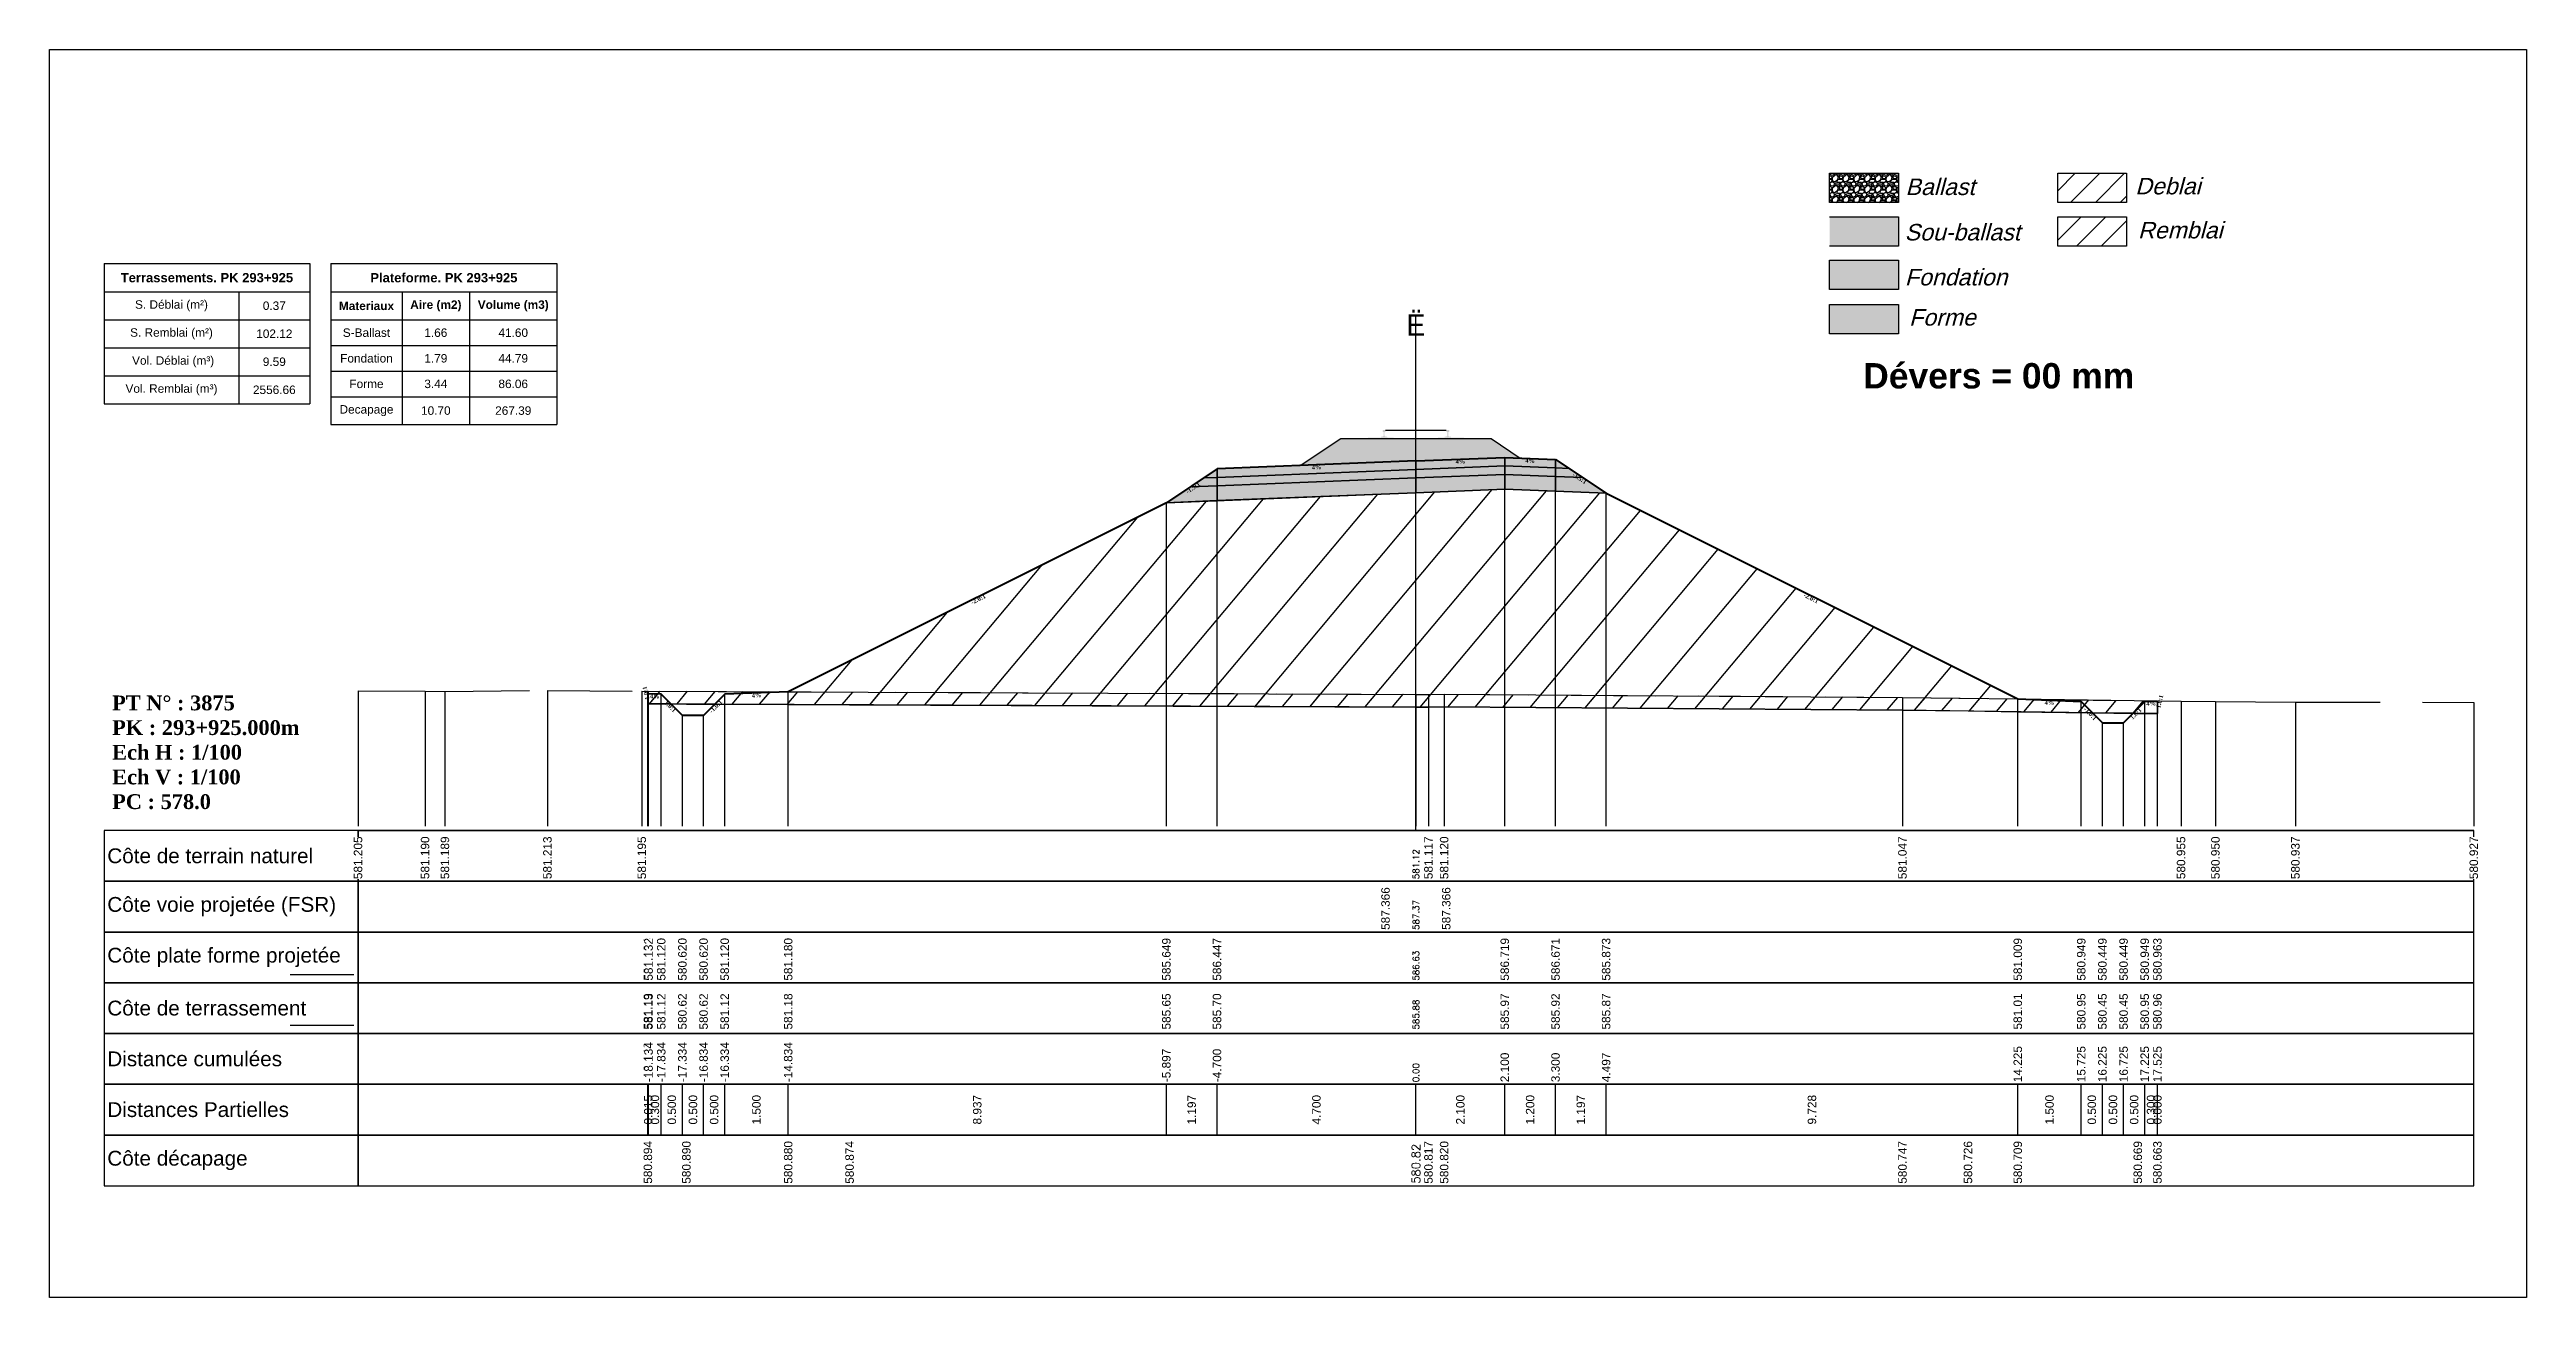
# Model space of a CAD drawing. Header units: millimetres. Extents: x 2762 to 3076, y 916 to 3305.
# Drawn here: x 2789.8 to 2848.3, y 1213.6 to 1243.1 of the extents above; entities that cross this region are included whole.
import ezdxf

# ---------------------------------------------------------------- set-up
doc = ezdxf.new("R2010")
doc.units = ezdxf.units.MM
doc.header["$LTSCALE"] = 2
doc.linetypes.add('CACHE', pattern=[9.525, 6.35, -3.175])
doc.linetypes.add('DASHED', pattern=[0.75, 0.5, -0.25])
for name, color, linetype in [('C-ANNO-TABL', 1, 'Continuous'), ('C-ANNO-TABL-TEXT', 150, 'Continuous'), ('C-ANNO-TABL-TITL', 150, 'Continuous'), ('C-ANNO-TABL-TTBL', 5, 'Continuous'), ('C-ROAD-CORR', 5, 'Continuous'), ('C-ROAD-SCTN', 7, 'Continuous')]:
    doc.layers.add(name, color=color, linetype=linetype)
doc.styles.add('ARIAL', font='arial.ttf')
doc.styles.add('C3D_Etiquette', font='romans.shx')
doc.styles.add('C3D_Profil_Travers', font='romans.shx')
doc.styles.get("Standard").update_dxf_attribs({"font": 'arial.ttf'})

msp = doc.modelspace()

# ---------------------------------------------------------------- texts
at = {"color": 7, "linetype": 'Continuous', "lineweight": -3}
for s, insert, char_height, attachment_point, style in [('{\\fWingdings|b0|i0|c2|p0;Ë}', (2822.055, 1236.384), 0.5, 8, 'C3D_Profil_Travers'), ('{\\fTimes New Roman|b1|i0|c0|p18;PT N° : 3875\\PPK : 293+925.000m\\PEch H : 1/100\\PEch V : 1/100\\PPC : 578.0}', (2791.243, 1225.184), 0.35, 7, 'C3D_Profil_Travers'), ('{\\fArial|b0|i0|c0|p34;Côte de terrain naturel}', (2791.129, 1224.084), 0.35, 4, 'C3D_Etiquette'), ('{\\fArial|b0|i0|c0|p34;Côte plate forme projetée}', (2791.129, 1221.684), 0.35, 4, 'C3D_Etiquette'), ('{\\fArial|b0|i0|c0|p34;Côte de terrassement}', (2791.129, 1220.484), 0.35, 4, 'C3D_Etiquette'), ('{\\fArial|b0|i0|c0|p34;Distance cumulées}', (2791.129, 1219.284), 0.35, 4, 'C3D_Etiquette'), ('{\\fArial|b0|i0|c0|p34;Distances Partielles}', (2791.129, 1218.084), 0.35, 4, 'C3D_Etiquette'), ('{\\fArial|b0|i0|c0|p34;Côte décapage}', (2791.129, 1216.884), 0.35, 4, 'C3D_Etiquette')]:
    msp.add_mtext(s, dxfattribs=dict(at, insert=insert, char_height=char_height, attachment_point=attachment_point, style=style))
at = {"insert": (2832.624, 1235.733), "char_height": 0.6, "attachment_point": 1}
msp.add_mtext_dynamic_manual_height_columns('{\\fArial|b1|i0|c0|p34;Dévers = 00 mm}', width=8.82587, gutter_width=1.25, heights=[0], dxfattribs=at)
at = {"color": 7, "linetype": 'Continuous', "lineweight": -3, "char_height": 0.1, "style": 'C3D_Etiquette'}
for s, insert, width, attachment_point, rotation in [('{\\fTimes New Roman|b1|i0|c0|p18;4%}', (2823.105, 1233.457), 0.37094, 2, 2.29061), ('{\\fTimes New Roman|b1|i0|c0|p18;4%}', (2824.754, 1233.475), 0.42071, 2, 357.70939), ('{\\fTimes New Roman|b1|i0|c0|p18;-1.5:1}', (2816.758, 1232.828), 0.34598, 2, 33.69007), ('{\\fTimes New Roman|b1|i0|c0|p18;4%}', (2819.705, 1233.321), 0.42071, 2, 2.29061), ('{\\fTimes New Roman|b1|i0|c0|p18;-1.5:1}', (2825.951, 1233.052), 0.34598, 2, 326.30993), ('{\\fTimes New Roman|b1|i0|c0|p18;-2.0:1}', (2811.691, 1230.195), 0.34598, 2, 26.56505), ('{\\fTimes New Roman|b1|i0|c0|p18;-2.0:1}', (2831.414, 1230.221), 0.34598, 2, 333.43495), ('{\\fTimes New Roman|b1|i0|c0|p18;1.0:1}', (2803.909, 1227.946), 0.29446, 8, 104.03624), ('{\\fTimes New Roman|b1|i0|c0|p18;4%}', (2804.071, 1227.906), 0.37094, 2, 357.70939), ('{\\fTimes New Roman|b1|i0|c0|p18;1.0:1}', (2804.468, 1227.651), 0.29001, 2, 315), ('{\\fTimes New Roman|b1|i0|c0|p18;-1.0:1}', (2805.474, 1227.651), 0.34598, 2, 45), ('{\\fTimes New Roman|b1|i0|c0|p18;4%}', (2806.471, 1227.93), 0.42071, 2, 2.29061), ('{\\fTimes New Roman|b1|i0|c0|p18;4%}', (2837.029, 1227.759), 0.42071, 2, 357.70939), ('{\\fTimes New Roman|b1|i0|c0|p18;-1.0:1}', (2838.026, 1227.48), 0.34598, 2, 315), ('{\\fTimes New Roman|b1|i0|c0|p18;1.0:1}', (2839.032, 1227.48), 0.29001, 2, 45), ('{\\fTimes New Roman|b1|i0|c0|p18;4%}', (2839.429, 1227.735), 0.37094, 2, 2.29061), ('{\\fTimes New Roman|b1|i0|c0|p18;1.0:1}', (2839.583, 1227.745), 0.29446, 2, 75.96376)]:
    msp.add_mtext(s, dxfattribs=dict(at, insert=insert, width=width, attachment_point=attachment_point, rotation=rotation))
at = {"color": 7, "linetype": 'Continuous', "lineweight": -3, "rotation": 90, "style": 'C3D_Profil_Travers'}
for s, insert, char_height, attachment_point in [('581.12', (2822.055, 1223.534), 0.15, 4), ('587.37', (2822.055, 1222.334), 0.15, 4), ('586.63', (2822.055, 1221.134), 0.15, 4), ('{\\fArial|b0|i0|c0|p34;581.19}', (2803.905, 1219.979), 0.2, 4), ('{\\fArial|b0|i0|c0|p34;581.13}', (2803.921, 1219.979), 0.2, 4), ('{\\fArial|b0|i0|c0|p34;581.12}', (2804.221, 1219.979), 0.2, 4), ('{\\fArial|b0|i0|c0|p34;580.62}', (2804.721, 1219.979), 0.2, 4), ('{\\fArial|b0|i0|c0|p34;580.62}', (2805.221, 1219.979), 0.2, 4), ('{\\fArial|b0|i0|c0|p34;581.12}', (2805.721, 1219.979), 0.2, 4), ('{\\fArial|b0|i0|c0|p34;581.18}', (2807.221, 1219.979), 0.2, 4), ('{\\fArial|b0|i0|c0|p34;585.65}', (2816.158, 1219.979), 0.2, 4), ('{\\fArial|b0|i0|c0|p34;585.70}', (2817.355, 1219.979), 0.2, 4), ('585.88', (2822.055, 1219.979), 0.15, 4), ('{\\fArial|b0|i0|c0|p34;585.97}', (2824.155, 1219.979), 0.2, 4), ('{\\fArial|b0|i0|c0|p34;585.92}', (2825.355, 1219.979), 0.2, 4), ('{\\fArial|b0|i0|c0|p34;585.87}', (2826.551, 1219.979), 0.2, 4), ('{\\fArial|b0|i0|c0|p34;581.01}', (2836.279, 1219.979), 0.2, 4), ('{\\fArial|b0|i0|c0|p34;580.95}', (2837.779, 1219.979), 0.2, 4), ('{\\fArial|b0|i0|c0|p34;580.45}', (2838.279, 1219.979), 0.2, 4), ('{\\fArial|b0|i0|c0|p34;580.45}', (2838.779, 1219.979), 0.2, 4), ('{\\fArial|b0|i0|c0|p34;580.95}', (2839.279, 1219.979), 0.2, 4), ('{\\fArial|b0|i0|c0|p34;580.96}', (2839.579, 1219.979), 0.2, 4), ('{\\fArial|b0|i0|c0|p34;580.96}', (2839.58, 1219.979), 0.2, 4), ('0.00', (2822.055, 1218.734), 0.15, 4), ('{\\fArial|b0|i0|c0|p34;0.015}', (2803.913, 1218.084), 0.2, 5), ('{\\fArial|b0|i0|c0|p34;0.300}', (2804.071, 1218.084), 0.2, 5), ('{\\fArial|b0|i0|c0|p34;0.500}', (2804.471, 1218.084), 0.2, 5), ('{\\fArial|b0|i0|c0|p34;0.500}', (2804.971, 1218.084), 0.2, 5), ('{\\fArial|b0|i0|c0|p34;0.500}', (2805.471, 1218.084), 0.2, 5), ('{\\fArial|b0|i0|c0|p34;1.500}', (2806.471, 1218.084), 0.2, 5), ('{\\fArial|b0|i0|c0|p34;8.937}', (2811.689, 1218.084), 0.2, 5), ('{\\fArial|b0|i0|c0|p34;1.197}', (2816.756, 1218.084), 0.2, 5), ('{\\fArial|b0|i0|c0|p34;4.700}', (2819.705, 1218.084), 0.2, 5), ('{\\fArial|b0|i0|c0|p34;2.100}', (2823.105, 1218.084), 0.2, 5), ('{\\fArial|b0|i0|c0|p34;1.200}', (2824.755, 1218.084), 0.2, 5), ('{\\fArial|b0|i0|c0|p34;1.197}', (2825.953, 1218.084), 0.2, 5), ('{\\fArial|b0|i0|c0|p34;9.728}', (2831.415, 1218.084), 0.2, 5), ('{\\fArial|b0|i0|c0|p34;1.500}', (2837.029, 1218.084), 0.2, 5), ('{\\fArial|b0|i0|c0|p34;0.500}', (2838.029, 1218.084), 0.2, 5), ('{\\fArial|b0|i0|c0|p34;0.500}', (2838.529, 1218.084), 0.2, 5), ('{\\fArial|b0|i0|c0|p34;0.500}', (2839.029, 1218.084), 0.2, 5), ('{\\fArial|b0|i0|c0|p34;0.300}', (2839.429, 1218.084), 0.2, 5), ('{\\fArial|b0|i0|c0|p34;0.000}', (2839.579, 1218.084), 0.2, 5), ('580.82', (2822.055, 1216.334), 0.2, 4)]:
    msp.add_mtext(s, dxfattribs=dict(at, insert=insert, char_height=char_height, attachment_point=attachment_point))
at = {"color": 7, "linetype": 'Continuous', "lineweight": -3, "insert": (2791.129, 1222.884), "char_height": 0.35, "attachment_point": 4}
msp.add_mtext('{\\fArial|b0|i0|c0|p34;Côte voie projetée (FSR)}', dxfattribs=at)
at = {"layer": 'C-ANNO-TABL-TEXT', "color": 7, "style": 'ARIAL', "oblique": 15}
for s, p in [('Ballast', (2833.624, 1239.705)), ('Deblai', (2839.054, 1239.721)), ('Sou-ballast', (2833.604, 1238.632)), ('Remblai', (2839.118, 1238.679)), ('Fondation', (2833.609, 1237.569)), ('Forme', (2833.709, 1236.619))]:
    msp.add_text(s, height=0.39, dxfattribs=at).set_placement(p)
at = {"layer": 'C-ANNO-TABL-TEXT', "color": 7, "linetype": 'Continuous', "lineweight": -3, "char_height": 0.2, "attachment_point": 5, "style": 'ARIAL'}
for s, insert in [('{\\fArial|b0|i0|c0|p34;\\C7;0.37}', (2795.076, 1237.088)), ('{\\fArial|b0|i0|c0|p34;\\C7;102.12}', (2795.076, 1236.426)), ('{\\fArial|b0|i0|c0|p34;\\C7;S-Ballast}', (2797.254, 1236.451)), ('{\\fArial|b0|i0|c0|p34;\\C7;1.66}', (2798.893, 1236.451)), ('{\\C18;\\c0;41.60}', (2800.722, 1236.451)), ('{\\fArial|b0|i0|c0|p34;\\C7;9.59}', (2795.076, 1235.764)), ('{\\fArial|b0|i0|c0|p34;\\C7;Fondation}', (2797.254, 1235.845)), ('{\\fArial|b0|i0|c0|p34;\\C7;1.79}', (2798.893, 1235.845)), ('{\\C18;\\c0;44.79}', (2800.722, 1235.845)), ('{\\fArial|b0|i0|c0|p34;\\C7;2556.66}', (2795.076, 1235.101)), ('{\\fArial|b0|i0|c0|p34;\\C7;Forme}', (2797.254, 1235.241)), ('{\\fArial|b0|i0|c0|p34;\\C7;3.44}', (2798.893, 1235.241)), ('{\\C18;\\c0;86.06}', (2800.722, 1235.241)), ('{\\fArial|b0|i0|c0|p34;\\C7;Decapage}', (2797.254, 1234.609)), ('{\\fArial|b0|i0|c0|p34;\\C7;10.70}', (2798.893, 1234.609)), ('{\\C18;\\c0;267.39}', (2800.722, 1234.609))]:
    msp.add_mtext(s, dxfattribs=dict(at, insert=insert))
at = {"layer": 'C-ANNO-TABL-TITL', "color": 7, "linetype": 'Continuous', "lineweight": -3, "attachment_point": 5, "style": 'ARIAL'}
for s, insert, char_height in [('{\\fArial|b1|i0|c0|p34;\\C7;Terrassements. PK 293+925}', (2793.483, 1237.751), 0.22), ('{\\fArial|b1|i0|c0|p34;\\C18;\\c0;Plateforme. PK 293+925}', (2799.083, 1237.75), 0.22), ('{\\fArial|b0|i0|c0|p34;\\C7;S. Déblai (m²) }', (2792.646, 1237.088), 0.2), ('{\\fArial|b1|i0|c0|p34;\\C7;Materiaux   }', (2797.254, 1237.085), 0.2), ('{\\fArial|b1|i0|c0|p34;\\C7;Aire (m2)}', (2798.893, 1237.085), 0.2), ('{\\fArial|b1|i0|c0|p34;\\C7;Volume (m3)}', (2800.722, 1237.085), 0.2), ('{\\fArial|b0|i0|c0|p34;\\C7;S. Remblai (m²) }', (2792.646, 1236.426), 0.2), ('{\\fArial|b0|i0|c0|p34;\\C7; Vol. Déblai (m³) }', (2792.646, 1235.764), 0.2), ('{\\fArial|b0|i0|c0|p34;\\C7;Vol. Remblai (m³)}', (2792.646, 1235.101), 0.2)]:
    msp.add_mtext(s, dxfattribs=dict(at, insert=insert, char_height=char_height))

# ---------------------------------------------------------------- hatches: boundary and pattern name
h = msp.add_hatch(color=11)
h.dxf.hatch_style = 1
h.paths.add_polyline_path([(2833.456, 1239.191), (2831.83, 1239.191), (2831.83, 1238.499), (2833.456, 1238.499)])
h = msp.add_hatch(color=30)
h.dxf.hatch_style = 1
h.paths.add_polyline_path([(2833.456, 1238.164), (2831.83, 1238.164), (2831.83, 1237.472), (2833.456, 1237.472)])
h = msp.add_hatch(color=83)
h.dxf.hatch_style = 1
h.paths.add_polyline_path([(2833.456, 1237.118), (2831.83, 1237.118), (2831.83, 1236.426), (2833.456, 1236.426)])
at = {"linetype": 'Continuous', "lineweight": -3}
h = msp.add_hatch(dxfattribs=at)
h.set_pattern_fill('GRAVEL', color=252, scale=0.009, style=0)
h.set_pattern_definition([(228.0128, (2819.486781, 1233.53797), (-1.8288, -2.0574), [0.030755, -3.0447435]), (184.96974, (2819.466207, 1233.51511), (2.743199999, 0.228600013), [0.0527764, -5.2248644]), (132.51045, (2819.413629, 1233.510538), (2.286, -2.5146), [0.0372133, -3.684125]), (267.2737, (2819.324475, 1233.453388), (0.2286, 4.572), [0.0480604, -4.7579794]), (292.83365, (2819.322189, 1233.405382), (-1.143, 2.7432), [0.047127, -4.6655827]), (357.2737, (2819.340477, 1233.361948), (-4.572, 0.2286), [0.0480604, -4.7579794]), (37.69424, (2819.388483, 1233.359662), (-2.9718, -2.286), [0.0635574, -6.2921804]), (72.25533, (2819.438775, 1233.398524), (1.6002, 5.0292), [0.0600048, -5.940473]), (121.42957, (2819.457063, 1233.455674), (-1.8288, 2.9718), [0.048223, -4.774099]), (175.23636, (2819.431917, 1233.496822), (2.5146, -0.2286), [0.055054, -2.697654]), (222.39744, (2819.377053, 1233.501394), (-2.7432, -2.5146), [0.071197, -7.0485095]), (138.81407, (2819.55079, 1233.451102), (-1.6002, 1.3716), [0.0243004, -2.405751]), (171.46923, (2819.532501, 1233.467104), (2.9718, -0.4572), [0.0462314, -4.5769175]), (225, (2819.48678, 1233.47396), (-3e-17, -0.2286), [0.032329, -0.29096]), (203.1986, (2819.47078, 1233.501394), (1.143, 0.4572), [0.01741, -1.723556]), (291.8014, (2819.454777, 1233.494536), (-0.2286, 0.6858), [0.024621, -1.206428]), (30.9638, (2819.46392, 1233.471676), (0.6858, 0.4572), [0.039989, -1.292967]), (161.565, (2819.49821, 1233.49225), (0.4572, -0.2286), [0.028916, -0.693981]), (16.38954, (2819.322189, 1233.494536), (2.286, 0.6858), [0.040508, -4.0102944]), (70.34618, (2819.361051, 1233.505966), (-0.9144, -2.5146), [0.033984, -3.3643994]), (293.1986, (2819.49821, 1233.53797), (-0.4572, 1.143), [0.034819, -1.7061465]), (343.61046, (2819.511927, 1233.505966), (-2.286, 0.6858), [0.040508, -4.0102944]), (339.44395, (2819.32219, 1233.352804), (-1.143, 0.4572), [0.039063, -1.914096]), (294.77514, (2819.358765, 1233.339088), (-1.143, 2.5146), [0.0327305, -3.2403234]), (66.8014, (2819.500497, 1233.30937), (0.4572, 1.143), [0.034819, -1.7061465]), (17.35402, (2819.514213, 1233.341374), (-2.9718, -0.9144), [0.0383204, -3.793714]), (69.44395, (2819.388483, 1233.30937), (-0.4572, -1.143), [0.0195316, -1.933628]), (101.3099, (2819.48678, 1233.30937), (-0.2286, 0.9144), [0.011656, -1.1539795]), (165.9638, (2819.484495, 1233.3208), (0.6858, -0.2286), [0.047127, -0.895415]), (186.009, (2819.438775, 1233.33223), (2.286, 0.2286), [0.043674, -4.323723]), (303.69, (2819.46392, 1233.4511), (-0.2286, 0.4572), [0.032969, -0.79126]), (353.15723, (2819.482209, 1233.42367), (3.8862, -0.4572), [0.05756, -5.698441]), (60.9454, (2819.53936, 1233.416812), (-0.9144, -1.6002), [0.023536, -2.330045]), (90, (2819.5508, 1233.43739), (-0.2286, 0.2286), [0.013716, -0.214884]), (120.25644, (2819.434203, 1233.339088), (0.9144, -1.6002), [0.031758, -3.1440547]), (48.0128, (2819.418201, 1233.36652), (1.8288, 2.0574), [0.06151, -3.0139886]), (0, (2819.45935, 1233.41224), (0.2286, 0.2286), [0.059436, -0.169164]), (325.30485, (2819.518785, 1233.41224), (2.286, -1.6002), [0.036145, -3.5783385]), (254.0546, (2819.548503, 1233.391666), (-0.2286, -0.9144), [0.033285, -1.6309485]), (207.64598, (2819.539359, 1233.359662), (-4.3434, -2.286), [0.054193, -5.365122]), (175.42608, (2819.491353, 1233.334516), (-2.9718, 0.2286), [0.0573327, -5.675926])])
h.paths.add_polyline_path([(2819.322, 1233.309), (2820.28, 1233.948), (2823.83, 1233.948), (2824.519, 1233.488), (2824.155, 1233.503)])
msp.add_hatch(color=254, dxfattribs=at).paths.add_polyline_path([(2820.837, 1233.766), (2820.837, 1233.951), (2820.952, 1233.972), (2821.3, 1233.972), (2821.3, 1233.978), (2821.226, 1233.978), (2821.226, 1233.987), (2821.227, 1233.988), (2821.229, 1233.989), (2821.23, 1233.99), (2821.25, 1233.991), (2821.253, 1233.992), (2821.256, 1233.993), (2821.284, 1234.003), (2821.287, 1234.005), (2821.288, 1234.006), (2821.289, 1234.007), (2821.29, 1234.012), (2821.291, 1234.019), (2821.292, 1234.028), (2821.293, 1234.038), (2821.293, 1234.062), (2821.292, 1234.078), (2821.292, 1234.084), (2821.291, 1234.09), (2821.29, 1234.095), (2821.29, 1234.096), (2821.289, 1234.1), (2821.288, 1234.102), (2821.287, 1234.103), (2821.286, 1234.104), (2821.285, 1234.105), (2821.269, 1234.111), (2821.267, 1234.112), (2821.266, 1234.113), (2821.265, 1234.115), (2821.265, 1234.117), (2821.265, 1234.135), (2821.266, 1234.14), (2821.267, 1234.142), (2821.269, 1234.144), (2821.271, 1234.146), (2821.274, 1234.147), (2821.275, 1234.148), (2821.279, 1234.148), (2821.283, 1234.149), (2821.286, 1234.149), (2821.29, 1234.149), (2821.295, 1234.15), (2821.298, 1234.15), (2821.301, 1234.15), (2821.305, 1234.15), (2821.308, 1234.15), (2821.312, 1234.149), (2821.317, 1234.149), (2821.32, 1234.149), (2821.324, 1234.148), (2821.328, 1234.148), (2821.329, 1234.147), (2821.331, 1234.146), (2821.334, 1234.144), (2821.336, 1234.142), (2821.337, 1234.14), (2821.337, 1234.135), (2821.337, 1234.117), (2821.337, 1234.115), (2821.337, 1234.113), (2821.336, 1234.112), (2821.334, 1234.111), (2821.318, 1234.105), (2821.317, 1234.104), (2821.315, 1234.103), (2821.314, 1234.102), (2821.314, 1234.1), (2821.313, 1234.096), (2821.312, 1234.095), (2821.312, 1234.09), (2821.311, 1234.084), (2821.31, 1234.078), (2821.31, 1234.062), (2821.31, 1234.038), (2821.311, 1234.028), (2821.312, 1234.019), (2821.313, 1234.012), (2821.314, 1234.007), (2821.315, 1234.006), (2821.316, 1234.005), (2821.318, 1234.003), (2821.347, 1233.993), (2821.35, 1233.992), (2821.353, 1233.991), (2821.373, 1233.99), (2821.374, 1233.989), (2821.375, 1233.988), (2821.376, 1233.987), (2821.376, 1233.978), (2821.302, 1233.978), (2821.302, 1233.972), (2821.506, 1233.972), (2821.638, 1233.941), (2822.472, 1233.941), (2822.603, 1233.972), (2822.807, 1233.972), (2822.807, 1233.978), (2822.733, 1233.978), (2822.733, 1233.987), (2822.734, 1233.988), (2822.736, 1233.989), (2822.737, 1233.99), (2822.757, 1233.991), (2822.76, 1233.992), (2822.763, 1233.993), (2822.791, 1234.003), (2822.794, 1234.005), (2822.795, 1234.006), (2822.796, 1234.007), (2822.797, 1234.012), (2822.798, 1234.019), (2822.799, 1234.028), (2822.8, 1234.038), (2822.8, 1234.062), (2822.799, 1234.078), (2822.799, 1234.084), (2822.798, 1234.09), (2822.797, 1234.095), (2822.797, 1234.096), (2822.796, 1234.1), (2822.795, 1234.102), (2822.794, 1234.103), (2822.793, 1234.104), (2822.792, 1234.105), (2822.776, 1234.111), (2822.774, 1234.112), (2822.773, 1234.113), (2822.772, 1234.115), (2822.772, 1234.117), (2822.772, 1234.135), (2822.773, 1234.14), (2822.774, 1234.142), (2822.776, 1234.144), (2822.778, 1234.146), (2822.781, 1234.147), (2822.782, 1234.148), (2822.786, 1234.148), (2822.79, 1234.149), (2822.793, 1234.149), (2822.797, 1234.149), (2822.802, 1234.15), (2822.805, 1234.15), (2822.808, 1234.15), (2822.812, 1234.15), (2822.815, 1234.15), (2822.819, 1234.149), (2822.824, 1234.149), (2822.827, 1234.149), (2822.831, 1234.148), (2822.835, 1234.148), (2822.836, 1234.147), (2822.838, 1234.146), (2822.841, 1234.144), (2822.843, 1234.142), (2822.844, 1234.14), (2822.844, 1234.135), (2822.844, 1234.117), (2822.844, 1234.115), (2822.844, 1234.113), (2822.843, 1234.112), (2822.841, 1234.111), (2822.825, 1234.105), (2822.824, 1234.104), (2822.822, 1234.103), (2822.821, 1234.102), (2822.821, 1234.1), (2822.82, 1234.096), (2822.819, 1234.095), (2822.819, 1234.09), (2822.818, 1234.084), (2822.817, 1234.078), (2822.817, 1234.062), (2822.817, 1234.038), (2822.818, 1234.028), (2822.819, 1234.019), (2822.82, 1234.012), (2822.821, 1234.007), (2822.822, 1234.006), (2822.823, 1234.005), (2822.825, 1234.003), (2822.854, 1233.993), (2822.857, 1233.992), (2822.86, 1233.991), (2822.88, 1233.99), (2822.881, 1233.989), (2822.882, 1233.988), (2822.883, 1233.987), (2822.883, 1233.978), (2822.809, 1233.978), (2822.809, 1233.972), (2823.157, 1233.972), (2823.272, 1233.951), (2823.272, 1233.766)])
h = msp.add_hatch(color=11, dxfattribs=at)
h.paths.add_polyline_path([(2825.355, 1233.255), (2825.355, 1233.455), (2825.674, 1233.242)])
h.paths.add_polyline_path([(2824.155, 1233.303), (2824.155, 1233.503), (2825.355, 1233.455), (2825.355, 1233.255)])
h.paths.add_polyline_path([(2822.055, 1233.219), (2822.055, 1233.419), (2824.155, 1233.503), (2824.155, 1233.303)])
h.paths.add_polyline_path([(2817.355, 1233.031), (2817.355, 1233.231), (2822.055, 1233.419), (2822.055, 1233.219)])
h.paths.add_polyline_path([(2817.035, 1233.018), (2817.355, 1233.231), (2817.355, 1233.031)])
h = msp.add_hatch(color=83, dxfattribs=at)
h.paths.add_polyline_path([(2825.355, 1232.705), (2825.355, 1233.055), (2825.993, 1233.029), (2826.551, 1232.657)])
h.paths.add_polyline_path([(2824.155, 1232.753), (2824.155, 1233.103), (2825.355, 1233.055), (2825.355, 1232.705)])
h.paths.add_polyline_path([(2822.055, 1232.669), (2822.055, 1233.019), (2824.155, 1233.103), (2824.155, 1232.753)])
h.paths.add_polyline_path([(2817.355, 1232.481), (2817.355, 1232.831), (2822.055, 1233.019), (2822.055, 1232.669)])
h.paths.add_polyline_path([(2816.158, 1232.433), (2816.716, 1232.805), (2817.355, 1232.831), (2817.355, 1232.481)])
h = msp.add_hatch(color=30, dxfattribs=at)
h.paths.add_polyline_path([(2825.355, 1233.055), (2825.355, 1233.255), (2825.674, 1233.242), (2825.993, 1233.029)])
h.paths.add_polyline_path([(2824.155, 1233.103), (2824.155, 1233.303), (2825.355, 1233.255), (2825.355, 1233.055)])
h.paths.add_polyline_path([(2822.055, 1233.019), (2822.055, 1233.219), (2824.155, 1233.303), (2824.155, 1233.103)])
h.paths.add_polyline_path([(2817.355, 1232.831), (2817.355, 1233.031), (2822.055, 1233.219), (2822.055, 1233.019)])
h.paths.add_polyline_path([(2816.716, 1232.805), (2817.035, 1233.018), (2817.355, 1233.031), (2817.355, 1232.831)])
h = msp.add_hatch(dxfattribs=at)
h.set_pattern_fill('_U', color=3, angle=50, style=0, pattern_type=0)
h.set_pattern_definition([(50, (2839.0009, 1227.4545), (-0.766044, 0.642788), [])])
h.paths.add_polyline_path([(2839.001, 1227.455), (2839.279, 1227.733), (2839.579, 1227.745), (2839.58, 1227.746), (2839.58, 1227.446)])
h.paths.add_polyline_path([(2805.488, 1227.672), (2805.721, 1227.904), (2807.221, 1227.964), (2816.158, 1232.433), (2824.155, 1232.753), (2826.551, 1232.657), (2836.279, 1227.793), (2837.779, 1227.733), (2838.044, 1227.468), (2833.554, 1227.531), (2822.723, 1227.604), (2822.352, 1227.601)])
h.paths.add_polyline_path([(2803.905, 1227.678), (2803.905, 1227.978), (2803.921, 1227.916), (2804.221, 1227.904), (2804.449, 1227.676)])
h = msp.add_hatch(dxfattribs=at)
h.set_pattern_fill('_U', color=150, scale=0.5, angle=50, style=0, pattern_type=0)
h.set_pattern_definition([(50, (2839.00087, 1227.4545), (-0.383022, 0.321394), [])])
h.paths.add_polyline_path([(2839.001, 1227.455), (2839.279, 1227.733), (2839.579, 1227.745), (2839.58, 1227.746), (2839.58, 1227.446)])
h.paths.add_polyline_path([(2836.279, 1227.793), (2839.58, 1227.746), (2839.579, 1227.745), (2839.279, 1227.733), (2839.001, 1227.455), (2838.044, 1227.468), (2837.779, 1227.733)])
h.paths.add_polyline_path([(2805.488, 1227.672), (2805.721, 1227.904), (2807.221, 1227.964), (2822.352, 1227.901), (2822.723, 1227.904), (2833.554, 1227.831), (2836.279, 1227.793), (2837.779, 1227.733), (2838.044, 1227.468), (2833.554, 1227.531), (2822.723, 1227.604), (2822.352, 1227.601)])
h.paths.add_polyline_path([(2803.905, 1227.978), (2807.221, 1227.964), (2805.721, 1227.904), (2805.488, 1227.672), (2804.449, 1227.676), (2804.221, 1227.904), (2803.921, 1227.916)])
h.paths.add_polyline_path([(2803.905, 1227.678), (2803.905, 1227.978), (2803.921, 1227.916), (2804.221, 1227.904), (2804.449, 1227.676)])

# ---------------------------------------------------------------- linework, layer by layer
for p, q in [((2831.83, 1240.219), (2833.456, 1240.219)), ((2831.83, 1240.219), (2833.456, 1240.219)), ((2831.83, 1239.527), (2831.83, 1240.219)), ((2833.456, 1240.219), (2833.456, 1239.527)), ((2833.456, 1240.219), (2833.456, 1239.527)), ((2837.223, 1240.219), (2838.849, 1240.219)), ((2837.223, 1239.527), (2837.223, 1240.219)), ((2838.849, 1240.219), (2838.849, 1239.527)), ((2833.456, 1239.527), (2831.83, 1239.527)), ((2833.456, 1239.527), (2831.83, 1239.527)), ((2838.849, 1239.527), (2837.223, 1239.527)), ((2831.83, 1239.191), (2833.456, 1239.191)), ((2833.456, 1239.191), (2833.456, 1238.499)), ((2837.223, 1239.191), (2838.849, 1239.191)), ((2837.223, 1238.499), (2837.223, 1239.191)), ((2838.849, 1239.191), (2838.849, 1238.499)), ((2833.456, 1238.499), (2831.83, 1238.499)), ((2831.83, 1238.164), (2833.456, 1238.164)), ((2831.83, 1237.472), (2831.83, 1238.164)), ((2833.456, 1238.164), (2833.456, 1237.472)), ((2838.849, 1238.499), (2837.223, 1238.499)), ((2833.456, 1237.472), (2831.83, 1237.472)), ((2831.83, 1237.118), (2833.456, 1237.118)), ((2831.83, 1236.426), (2831.83, 1237.118)), ((2833.456, 1237.118), (2833.456, 1236.426)), ((2833.456, 1236.426), (2831.83, 1236.426))]:
    msp.add_line(p, q)
at = {"linetype": 'Continuous'}
for p, q in [((2831.833, 1240.172), (2831.83, 1240.173)), ((2831.83, 1240.17), (2831.833, 1240.172)), ((2831.87, 1240.144), (2831.83, 1240.15)), ((2831.83, 1240.104), (2831.88, 1240.098)), ((2831.83, 1240.083), (2831.856, 1240.083)), ((2831.882, 1240.019), (2831.83, 1239.992)), ((2831.833, 1239.918), (2831.83, 1239.919)), ((2831.83, 1239.916), (2831.833, 1239.918)), ((2831.87, 1239.89), (2831.83, 1239.896)), ((2831.83, 1239.85), (2831.88, 1239.844)), ((2831.83, 1239.829), (2831.856, 1239.829)), ((2831.834, 1239.969), (2831.849, 1239.934)), ((2831.835, 1239.969), (2831.851, 1240.005)), ((2831.836, 1240.219), (2831.849, 1240.188)), ((2831.848, 1240.188), (2831.891, 1240.175)), ((2831.848, 1239.934), (2831.891, 1239.921)), ((2831.851, 1240.005), (2831.892, 1240.018)), ((2831.855, 1240.086), (2831.889, 1240.063)), ((2831.855, 1239.832), (2831.889, 1239.809)), ((2831.893, 1240.128), (2831.872, 1240.145)), ((2831.893, 1239.874), (2831.872, 1239.891)), ((2831.879, 1240.088), (2831.892, 1240.111)), ((2831.889, 1240.061), (2831.879, 1240.025)), ((2831.879, 1239.834), (2831.892, 1239.857)), ((2831.889, 1239.807), (2831.879, 1239.771)), ((2831.891, 1240.175), (2831.935, 1240.188)), ((2831.891, 1240.016), (2831.932, 1240.001)), ((2831.891, 1239.921), (2831.935, 1239.934)), ((2831.894, 1240.129), (2831.892, 1240.076)), ((2831.892, 1240.111), (2831.892, 1240.127)), ((2831.892, 1240.076), (2831.912, 1240.028)), ((2831.894, 1239.875), (2831.892, 1239.822)), ((2831.892, 1239.857), (2831.892, 1239.873)), ((2831.892, 1239.822), (2831.912, 1239.774)), ((2831.959, 1240.175), (2831.9, 1240.122)), ((2831.959, 1239.921), (2831.9, 1239.868)), ((2831.912, 1240.025), (2831.965, 1240.022)), ((2831.931, 1240.003), (2831.946, 1239.97)), ((2831.935, 1240.187), (2831.946, 1240.219)), ((2831.935, 1239.933), (2831.948, 1239.969)), ((2832.012, 1240.175), (2831.951, 1240.18)), ((2832.012, 1239.921), (2831.951, 1239.926)), ((2831.992, 1239.939), (2831.964, 1239.969)), ((2831.965, 1240.025), (2832.021, 1240.068)), ((2831.965, 1239.969), (2831.973, 1239.989)), ((2831.965, 1239.771), (2832.021, 1239.814)), ((2831.992, 1240.193), (2831.968, 1240.219)), ((2832.021, 1239.989), (2831.973, 1239.984)), ((2832.035, 1240.199), (2831.977, 1240.194)), ((2832.035, 1239.945), (2831.977, 1239.94)), ((2831.999, 1240.033), (2832.044, 1240.083)), ((2831.999, 1239.779), (2832.044, 1239.829)), ((2832.018, 1240.003), (2832, 1240.034)), ((2832.039, 1240.131), (2832.011, 1240.176)), ((2832.039, 1239.877), (2832.011, 1239.922)), ((2832.08, 1239.999), (2832.016, 1240.004)), ((2832.021, 1240.068), (2832.041, 1240.132)), ((2832.072, 1239.982), (2832.021, 1239.994)), ((2832.021, 1239.814), (2832.041, 1239.878)), ((2832.038, 1240.175), (2832.048, 1240.15)), ((2832.038, 1239.921), (2832.048, 1239.896)), ((2832.057, 1240.183), (2832.039, 1240.176)), ((2832.057, 1239.929), (2832.039, 1239.922)), ((2832.044, 1240.083), (2832.11, 1240.083)), ((2832.044, 1239.829), (2832.11, 1239.829)), ((2832.049, 1240.149), (2832.087, 1240.172)), ((2832.074, 1240.152), (2832.049, 1240.127)), ((2832.049, 1240.127), (2832.069, 1240.096)), ((2832.049, 1239.895), (2832.087, 1239.918)), ((2832.074, 1239.898), (2832.049, 1239.873)), ((2832.049, 1239.873), (2832.069, 1239.842)), ((2832.069, 1240.219), (2832.051, 1240.198)), ((2832.069, 1240.219), (2832.051, 1240.198)), ((2832.074, 1239.97), (2832.051, 1239.944)), ((2832.087, 1240.172), (2832.056, 1240.182)), ((2832.087, 1239.918), (2832.056, 1239.928)), ((2832.07, 1240.106), (2832.134, 1240.098)), ((2832.07, 1239.852), (2832.134, 1239.844)), ((2832.074, 1239.969), (2832.072, 1239.982)), ((2832.124, 1240.144), (2832.074, 1240.151)), ((2832.124, 1240.144), (2832.074, 1240.151)), ((2832.124, 1239.89), (2832.074, 1239.897)), ((2832.136, 1240.019), (2832.083, 1239.991)), ((2832.088, 1239.969), (2832.103, 1239.934)), ((2832.089, 1239.969), (2832.105, 1240.005)), ((2832.09, 1240.219), (2832.103, 1240.188)), ((2832.09, 1240.219), (2832.103, 1240.188)), ((2832.102, 1240.188), (2832.145, 1240.175)), ((2832.102, 1240.188), (2832.145, 1240.175)), ((2832.102, 1239.934), (2832.145, 1239.921)), ((2832.105, 1240.005), (2832.146, 1240.018)), ((2832.109, 1240.086), (2832.143, 1240.063)), ((2832.109, 1239.832), (2832.143, 1239.809)), ((2832.147, 1240.128), (2832.126, 1240.145)), ((2832.147, 1240.128), (2832.126, 1240.145)), ((2832.147, 1239.874), (2832.126, 1239.891)), ((2832.133, 1240.088), (2832.146, 1240.111)), ((2832.143, 1240.061), (2832.133, 1240.025)), ((2832.133, 1239.834), (2832.146, 1239.857)), ((2832.143, 1239.807), (2832.133, 1239.771)), ((2832.145, 1240.175), (2832.189, 1240.188)), ((2832.145, 1240.175), (2832.189, 1240.188)), ((2832.145, 1240.016), (2832.186, 1240.001)), ((2832.145, 1239.921), (2832.189, 1239.934)), ((2832.148, 1240.129), (2832.146, 1240.076)), ((2832.148, 1240.129), (2832.146, 1240.076)), ((2832.146, 1240.111), (2832.146, 1240.127)), ((2832.146, 1240.111), (2832.146, 1240.127)), ((2832.146, 1240.076), (2832.166, 1240.028)), ((2832.148, 1239.875), (2832.146, 1239.822)), ((2832.146, 1239.857), (2832.146, 1239.873)), ((2832.146, 1239.822), (2832.166, 1239.774)), ((2832.213, 1240.175), (2832.154, 1240.122)), ((2832.213, 1240.175), (2832.154, 1240.122)), ((2832.213, 1239.921), (2832.154, 1239.868)), ((2832.166, 1240.025), (2832.219, 1240.022)), ((2832.185, 1240.003), (2832.2, 1239.97)), ((2832.189, 1240.187), (2832.2, 1240.219)), ((2832.189, 1240.187), (2832.2, 1240.219)), ((2832.189, 1239.933), (2832.202, 1239.969)), ((2832.266, 1240.175), (2832.205, 1240.18)), ((2832.266, 1240.175), (2832.205, 1240.18)), ((2832.266, 1239.921), (2832.205, 1239.926)), ((2832.246, 1239.939), (2832.218, 1239.969)), ((2832.219, 1240.025), (2832.275, 1240.068)), ((2832.219, 1240.025), (2832.275, 1240.068)), ((2832.219, 1239.969), (2832.227, 1239.989)), ((2832.219, 1239.771), (2832.275, 1239.814)), ((2832.246, 1240.193), (2832.222, 1240.219)), ((2832.246, 1240.193), (2832.222, 1240.219)), ((2832.275, 1239.989), (2832.227, 1239.984)), ((2832.289, 1240.199), (2832.231, 1240.194)), ((2832.289, 1240.199), (2832.231, 1240.194)), ((2832.289, 1239.945), (2832.231, 1239.94)), ((2832.253, 1240.033), (2832.298, 1240.083)), ((2832.253, 1240.033), (2832.298, 1240.083)), ((2832.253, 1239.779), (2832.298, 1239.829)), ((2832.272, 1240.003), (2832.254, 1240.034)), ((2832.272, 1240.003), (2832.254, 1240.034)), ((2832.293, 1240.131), (2832.265, 1240.176)), ((2832.293, 1240.131), (2832.265, 1240.176)), ((2832.293, 1239.877), (2832.265, 1239.922)), ((2832.334, 1239.999), (2832.27, 1240.004)), ((2832.334, 1239.999), (2832.27, 1240.004)), ((2832.275, 1240.068), (2832.295, 1240.132)), ((2832.275, 1240.068), (2832.295, 1240.132)), ((2832.326, 1239.982), (2832.275, 1239.994)), ((2832.326, 1239.982), (2832.275, 1239.994)), ((2832.275, 1239.814), (2832.295, 1239.878)), ((2832.292, 1240.175), (2832.302, 1240.15)), ((2832.292, 1240.175), (2832.302, 1240.15)), ((2832.292, 1239.921), (2832.302, 1239.896)), ((2832.311, 1240.183), (2832.293, 1240.176)), ((2832.311, 1240.183), (2832.293, 1240.176)), ((2832.311, 1239.929), (2832.293, 1239.922)), ((2832.298, 1240.083), (2832.364, 1240.083)), ((2832.298, 1240.083), (2832.364, 1240.083)), ((2832.298, 1239.829), (2832.364, 1239.829)), ((2832.303, 1240.149), (2832.341, 1240.172)), ((2832.303, 1240.149), (2832.341, 1240.172)), ((2832.328, 1240.152), (2832.303, 1240.127)), ((2832.328, 1240.152), (2832.303, 1240.127)), ((2832.303, 1240.127), (2832.323, 1240.096)), ((2832.303, 1240.127), (2832.323, 1240.096)), ((2832.303, 1239.895), (2832.341, 1239.918)), ((2832.328, 1239.898), (2832.303, 1239.873)), ((2832.303, 1239.873), (2832.323, 1239.842)), ((2832.323, 1240.219), (2832.305, 1240.198)), ((2832.323, 1240.219), (2832.305, 1240.198)), ((2832.328, 1239.97), (2832.305, 1239.944)), ((2832.328, 1239.97), (2832.305, 1239.944)), ((2832.341, 1240.172), (2832.31, 1240.182)), ((2832.341, 1240.172), (2832.31, 1240.182)), ((2832.341, 1239.918), (2832.31, 1239.928)), ((2832.324, 1240.106), (2832.388, 1240.098)), ((2832.324, 1240.106), (2832.388, 1240.098)), ((2832.324, 1239.852), (2832.388, 1239.844)), ((2832.328, 1239.969), (2832.326, 1239.982)), ((2832.328, 1239.969), (2832.326, 1239.982)), ((2832.378, 1240.144), (2832.328, 1240.151)), ((2832.378, 1240.144), (2832.328, 1240.151)), ((2832.378, 1239.89), (2832.328, 1239.897)), ((2832.39, 1240.019), (2832.337, 1239.991)), ((2832.39, 1240.019), (2832.337, 1239.991)), ((2832.342, 1239.969), (2832.357, 1239.934)), ((2832.342, 1239.969), (2832.357, 1239.934)), ((2832.343, 1239.969), (2832.359, 1240.005)), ((2832.343, 1239.969), (2832.359, 1240.005)), ((2832.344, 1240.219), (2832.357, 1240.188)), ((2832.344, 1240.219), (2832.357, 1240.188)), ((2832.356, 1240.188), (2832.399, 1240.175)), ((2832.356, 1240.188), (2832.399, 1240.175)), ((2832.356, 1239.934), (2832.399, 1239.921)), ((2832.356, 1239.934), (2832.399, 1239.921)), ((2832.359, 1240.005), (2832.4, 1240.018)), ((2832.359, 1240.005), (2832.4, 1240.018)), ((2832.363, 1240.086), (2832.397, 1240.063)), ((2832.363, 1240.086), (2832.397, 1240.063)), ((2832.363, 1239.832), (2832.397, 1239.809)), ((2832.401, 1240.128), (2832.38, 1240.145)), ((2832.401, 1240.128), (2832.38, 1240.145)), ((2832.401, 1239.874), (2832.38, 1239.891)), ((2832.387, 1240.088), (2832.4, 1240.111)), ((2832.387, 1240.088), (2832.4, 1240.111)), ((2832.397, 1240.061), (2832.387, 1240.025)), ((2832.397, 1240.061), (2832.387, 1240.025)), ((2832.387, 1239.834), (2832.4, 1239.857)), ((2832.397, 1239.807), (2832.387, 1239.771)), ((2832.399, 1240.175), (2832.443, 1240.188)), ((2832.399, 1240.175), (2832.443, 1240.188)), ((2832.399, 1240.016), (2832.44, 1240.001)), ((2832.399, 1240.016), (2832.44, 1240.001)), ((2832.399, 1239.921), (2832.443, 1239.934)), ((2832.399, 1239.921), (2832.443, 1239.934)), ((2832.402, 1240.129), (2832.4, 1240.076)), ((2832.402, 1240.129), (2832.4, 1240.076)), ((2832.4, 1240.111), (2832.4, 1240.127)), ((2832.4, 1240.111), (2832.4, 1240.127)), ((2832.4, 1240.076), (2832.42, 1240.028)), ((2832.4, 1240.076), (2832.42, 1240.028)), ((2832.402, 1239.875), (2832.4, 1239.822)), ((2832.4, 1239.857), (2832.4, 1239.873)), ((2832.4, 1239.822), (2832.42, 1239.774)), ((2832.467, 1240.175), (2832.408, 1240.122)), ((2832.467, 1240.175), (2832.408, 1240.122)), ((2832.467, 1239.921), (2832.408, 1239.868)), ((2832.467, 1239.921), (2832.408, 1239.868)), ((2832.42, 1240.025), (2832.473, 1240.022)), ((2832.42, 1240.025), (2832.473, 1240.022)), ((2832.439, 1240.003), (2832.454, 1239.97)), ((2832.439, 1240.003), (2832.454, 1239.97)), ((2832.443, 1240.187), (2832.454, 1240.219)), ((2832.443, 1240.187), (2832.454, 1240.219)), ((2832.443, 1239.933), (2832.456, 1239.969)), ((2832.443, 1239.933), (2832.456, 1239.969)), ((2832.52, 1240.175), (2832.459, 1240.18)), ((2832.52, 1240.175), (2832.459, 1240.18)), ((2832.52, 1239.921), (2832.459, 1239.926)), ((2832.52, 1239.921), (2832.459, 1239.926)), ((2832.5, 1239.939), (2832.472, 1239.969)), ((2832.5, 1239.939), (2832.472, 1239.969)), ((2832.473, 1240.025), (2832.529, 1240.068)), ((2832.473, 1240.025), (2832.529, 1240.068)), ((2832.473, 1239.969), (2832.481, 1239.989)), ((2832.473, 1239.969), (2832.481, 1239.989)), ((2832.473, 1239.771), (2832.529, 1239.814)), ((2832.473, 1239.771), (2832.529, 1239.814)), ((2832.5, 1240.193), (2832.476, 1240.219)), ((2832.5, 1240.193), (2832.476, 1240.219)), ((2832.529, 1239.989), (2832.481, 1239.984)), ((2832.529, 1239.989), (2832.481, 1239.984)), ((2832.543, 1240.199), (2832.485, 1240.194)), ((2832.543, 1240.199), (2832.485, 1240.194)), ((2832.543, 1239.945), (2832.485, 1239.94)), ((2832.543, 1239.945), (2832.485, 1239.94)), ((2832.507, 1240.033), (2832.552, 1240.083)), ((2832.507, 1240.033), (2832.552, 1240.083)), ((2832.507, 1239.779), (2832.552, 1239.829)), ((2832.507, 1239.779), (2832.552, 1239.829)), ((2832.526, 1240.003), (2832.508, 1240.034)), ((2832.526, 1240.003), (2832.508, 1240.034)), ((2832.547, 1240.131), (2832.519, 1240.176)), ((2832.547, 1240.131), (2832.519, 1240.176)), ((2832.547, 1239.877), (2832.519, 1239.922)), ((2832.547, 1239.877), (2832.519, 1239.922)), ((2832.588, 1239.999), (2832.524, 1240.004)), ((2832.588, 1239.999), (2832.524, 1240.004)), ((2832.529, 1240.068), (2832.549, 1240.132)), ((2832.529, 1240.068), (2832.549, 1240.132)), ((2832.58, 1239.982), (2832.529, 1239.994)), ((2832.58, 1239.982), (2832.529, 1239.994)), ((2832.529, 1239.814), (2832.549, 1239.878)), ((2832.529, 1239.814), (2832.549, 1239.878)), ((2832.546, 1240.175), (2832.556, 1240.15)), ((2832.546, 1240.175), (2832.556, 1240.15)), ((2832.546, 1239.921), (2832.556, 1239.896)), ((2832.546, 1239.921), (2832.556, 1239.896)), ((2832.565, 1240.183), (2832.547, 1240.176)), ((2832.565, 1240.183), (2832.547, 1240.176)), ((2832.565, 1239.929), (2832.547, 1239.922)), ((2832.565, 1239.929), (2832.547, 1239.922)), ((2832.552, 1240.083), (2832.618, 1240.083)), ((2832.552, 1240.083), (2832.618, 1240.083)), ((2832.552, 1239.829), (2832.618, 1239.829)), ((2832.552, 1239.829), (2832.618, 1239.829)), ((2832.557, 1240.149), (2832.595, 1240.172)), ((2832.557, 1240.149), (2832.595, 1240.172)), ((2832.582, 1240.152), (2832.557, 1240.127)), ((2832.582, 1240.152), (2832.557, 1240.127)), ((2832.557, 1240.127), (2832.577, 1240.096)), ((2832.557, 1240.127), (2832.577, 1240.096)), ((2832.557, 1239.895), (2832.595, 1239.918)), ((2832.557, 1239.895), (2832.595, 1239.918)), ((2832.582, 1239.898), (2832.557, 1239.873)), ((2832.582, 1239.898), (2832.557, 1239.873)), ((2832.557, 1239.873), (2832.577, 1239.842)), ((2832.557, 1239.873), (2832.577, 1239.842)), ((2832.577, 1240.219), (2832.559, 1240.198)), ((2832.577, 1240.219), (2832.559, 1240.198)), ((2832.582, 1239.97), (2832.559, 1239.944)), ((2832.582, 1239.97), (2832.559, 1239.944)), ((2832.595, 1240.172), (2832.564, 1240.182)), ((2832.595, 1240.172), (2832.564, 1240.182)), ((2832.595, 1239.918), (2832.564, 1239.928)), ((2832.595, 1239.918), (2832.564, 1239.928)), ((2832.578, 1240.106), (2832.642, 1240.098)), ((2832.578, 1240.106), (2832.642, 1240.098)), ((2832.578, 1239.852), (2832.642, 1239.844)), ((2832.578, 1239.852), (2832.642, 1239.844)), ((2832.582, 1239.969), (2832.58, 1239.982)), ((2832.582, 1239.969), (2832.58, 1239.982)), ((2832.632, 1240.144), (2832.582, 1240.151)), ((2832.632, 1240.144), (2832.582, 1240.151)), ((2832.632, 1239.89), (2832.582, 1239.897)), ((2832.632, 1239.89), (2832.582, 1239.897)), ((2832.644, 1240.019), (2832.591, 1239.991)), ((2832.644, 1240.019), (2832.591, 1239.991)), ((2832.596, 1239.969), (2832.611, 1239.934)), ((2832.596, 1239.969), (2832.611, 1239.934)), ((2832.597, 1239.969), (2832.613, 1240.005)), ((2832.597, 1239.969), (2832.613, 1240.005)), ((2832.598, 1240.219), (2832.611, 1240.188)), ((2832.598, 1240.219), (2832.611, 1240.188)), ((2832.61, 1240.188), (2832.653, 1240.175)), ((2832.61, 1240.188), (2832.653, 1240.175)), ((2832.61, 1239.934), (2832.653, 1239.921)), ((2832.61, 1239.934), (2832.653, 1239.921)), ((2832.613, 1240.005), (2832.654, 1240.018)), ((2832.613, 1240.005), (2832.654, 1240.018)), ((2832.617, 1240.086), (2832.651, 1240.063)), ((2832.617, 1240.086), (2832.651, 1240.063)), ((2832.617, 1239.832), (2832.651, 1239.809)), ((2832.617, 1239.832), (2832.651, 1239.809)), ((2832.655, 1240.128), (2832.634, 1240.145)), ((2832.655, 1240.128), (2832.634, 1240.145)), ((2832.655, 1239.874), (2832.634, 1239.891)), ((2832.655, 1239.874), (2832.634, 1239.891)), ((2832.641, 1240.088), (2832.654, 1240.111)), ((2832.641, 1240.088), (2832.654, 1240.111)), ((2832.651, 1240.061), (2832.641, 1240.025)), ((2832.651, 1240.061), (2832.641, 1240.025)), ((2832.641, 1239.834), (2832.654, 1239.857)), ((2832.641, 1239.834), (2832.654, 1239.857)), ((2832.651, 1239.807), (2832.641, 1239.771)), ((2832.651, 1239.807), (2832.641, 1239.771)), ((2832.653, 1240.175), (2832.697, 1240.188)), ((2832.653, 1240.175), (2832.697, 1240.188)), ((2832.653, 1240.016), (2832.694, 1240.001)), ((2832.653, 1240.016), (2832.694, 1240.001)), ((2832.653, 1239.921), (2832.697, 1239.934)), ((2832.653, 1239.921), (2832.697, 1239.934)), ((2832.656, 1240.129), (2832.654, 1240.076)), ((2832.656, 1240.129), (2832.654, 1240.076)), ((2832.654, 1240.111), (2832.654, 1240.127)), ((2832.654, 1240.111), (2832.654, 1240.127)), ((2832.654, 1240.076), (2832.674, 1240.028)), ((2832.654, 1240.076), (2832.674, 1240.028)), ((2832.656, 1239.875), (2832.654, 1239.822)), ((2832.656, 1239.875), (2832.654, 1239.822)), ((2832.654, 1239.857), (2832.654, 1239.873)), ((2832.654, 1239.857), (2832.654, 1239.873)), ((2832.654, 1239.822), (2832.674, 1239.774)), ((2832.654, 1239.822), (2832.674, 1239.774)), ((2832.721, 1240.175), (2832.662, 1240.122)), ((2832.721, 1240.175), (2832.662, 1240.122)), ((2832.721, 1239.921), (2832.662, 1239.868)), ((2832.721, 1239.921), (2832.662, 1239.868)), ((2832.674, 1240.025), (2832.727, 1240.022)), ((2832.674, 1240.025), (2832.727, 1240.022)), ((2832.693, 1240.003), (2832.708, 1239.97)), ((2832.693, 1240.003), (2832.708, 1239.97)), ((2832.697, 1240.187), (2832.708, 1240.219)), ((2832.697, 1240.187), (2832.708, 1240.219)), ((2832.697, 1239.933), (2832.71, 1239.969)), ((2832.697, 1239.933), (2832.71, 1239.969)), ((2832.774, 1240.175), (2832.713, 1240.18)), ((2832.774, 1240.175), (2832.713, 1240.18)), ((2832.774, 1239.921), (2832.713, 1239.926)), ((2832.774, 1239.921), (2832.713, 1239.926)), ((2832.754, 1239.939), (2832.726, 1239.969)), ((2832.754, 1239.939), (2832.726, 1239.969)), ((2832.727, 1240.025), (2832.783, 1240.068)), ((2832.727, 1240.025), (2832.783, 1240.068)), ((2832.727, 1239.969), (2832.735, 1239.989)), ((2832.727, 1239.969), (2832.735, 1239.989)), ((2832.727, 1239.771), (2832.783, 1239.814)), ((2832.727, 1239.771), (2832.783, 1239.814)), ((2832.754, 1240.193), (2832.73, 1240.219)), ((2832.754, 1240.193), (2832.73, 1240.219)), ((2832.783, 1239.989), (2832.735, 1239.984)), ((2832.783, 1239.989), (2832.735, 1239.984)), ((2832.797, 1240.199), (2832.739, 1240.194)), ((2832.797, 1240.199), (2832.739, 1240.194)), ((2832.797, 1239.945), (2832.739, 1239.94)), ((2832.797, 1239.945), (2832.739, 1239.94)), ((2832.761, 1240.033), (2832.806, 1240.083)), ((2832.761, 1240.033), (2832.806, 1240.083)), ((2832.761, 1239.779), (2832.806, 1239.829)), ((2832.761, 1239.779), (2832.806, 1239.829)), ((2832.78, 1240.003), (2832.762, 1240.034)), ((2832.78, 1240.003), (2832.762, 1240.034)), ((2832.801, 1240.131), (2832.773, 1240.176)), ((2832.801, 1240.131), (2832.773, 1240.176)), ((2832.801, 1239.877), (2832.773, 1239.922)), ((2832.801, 1239.877), (2832.773, 1239.922)), ((2832.842, 1239.999), (2832.778, 1240.004)), ((2832.842, 1239.999), (2832.778, 1240.004)), ((2832.783, 1240.068), (2832.803, 1240.132)), ((2832.783, 1240.068), (2832.803, 1240.132)), ((2832.834, 1239.982), (2832.783, 1239.994)), ((2832.834, 1239.982), (2832.783, 1239.994)), ((2832.783, 1239.814), (2832.803, 1239.878)), ((2832.783, 1239.814), (2832.803, 1239.878)), ((2832.8, 1240.175), (2832.81, 1240.15)), ((2832.8, 1240.175), (2832.81, 1240.15)), ((2832.8, 1239.921), (2832.81, 1239.896)), ((2832.8, 1239.921), (2832.81, 1239.896)), ((2832.819, 1240.183), (2832.801, 1240.176)), ((2832.819, 1240.183), (2832.801, 1240.176)), ((2832.819, 1239.929), (2832.801, 1239.922)), ((2832.819, 1239.929), (2832.801, 1239.922)), ((2832.806, 1240.083), (2832.872, 1240.083)), ((2832.806, 1240.083), (2832.872, 1240.083)), ((2832.806, 1239.829), (2832.872, 1239.829)), ((2832.806, 1239.829), (2832.872, 1239.829)), ((2832.811, 1240.149), (2832.849, 1240.172)), ((2832.811, 1240.149), (2832.849, 1240.172)), ((2832.836, 1240.152), (2832.811, 1240.127)), ((2832.836, 1240.152), (2832.811, 1240.127)), ((2832.811, 1240.127), (2832.831, 1240.096)), ((2832.811, 1240.127), (2832.831, 1240.096)), ((2832.811, 1239.895), (2832.849, 1239.918)), ((2832.811, 1239.895), (2832.849, 1239.918)), ((2832.836, 1239.898), (2832.811, 1239.873)), ((2832.836, 1239.898), (2832.811, 1239.873)), ((2832.811, 1239.873), (2832.831, 1239.842)), ((2832.811, 1239.873), (2832.831, 1239.842)), ((2832.831, 1240.219), (2832.813, 1240.198)), ((2832.831, 1240.219), (2832.813, 1240.198)), ((2832.836, 1239.97), (2832.813, 1239.944)), ((2832.836, 1239.97), (2832.813, 1239.944)), ((2832.849, 1240.172), (2832.818, 1240.182)), ((2832.849, 1240.172), (2832.818, 1240.182)), ((2832.849, 1239.918), (2832.818, 1239.928)), ((2832.849, 1239.918), (2832.818, 1239.928)), ((2832.832, 1240.106), (2832.896, 1240.098)), ((2832.832, 1240.106), (2832.896, 1240.098)), ((2832.832, 1239.852), (2832.896, 1239.844)), ((2832.832, 1239.852), (2832.896, 1239.844)), ((2832.836, 1239.969), (2832.834, 1239.982)), ((2832.836, 1239.969), (2832.834, 1239.982)), ((2832.886, 1240.144), (2832.836, 1240.151)), ((2832.886, 1240.144), (2832.836, 1240.151)), ((2832.886, 1239.89), (2832.836, 1239.897)), ((2832.886, 1239.89), (2832.836, 1239.897)), ((2832.898, 1240.019), (2832.845, 1239.991)), ((2832.898, 1240.019), (2832.845, 1239.991)), ((2832.85, 1239.969), (2832.865, 1239.934)), ((2832.85, 1239.969), (2832.865, 1239.934)), ((2832.851, 1239.969), (2832.867, 1240.005)), ((2832.851, 1239.969), (2832.867, 1240.005)), ((2832.852, 1240.219), (2832.865, 1240.188)), ((2832.852, 1240.219), (2832.865, 1240.188)), ((2832.864, 1240.188), (2832.907, 1240.175)), ((2832.864, 1240.188), (2832.907, 1240.175)), ((2832.864, 1239.934), (2832.907, 1239.921)), ((2832.864, 1239.934), (2832.907, 1239.921)), ((2832.867, 1240.005), (2832.908, 1240.018)), ((2832.867, 1240.005), (2832.908, 1240.018)), ((2832.871, 1240.086), (2832.905, 1240.063)), ((2832.871, 1240.086), (2832.905, 1240.063)), ((2832.871, 1239.832), (2832.905, 1239.809)), ((2832.871, 1239.832), (2832.905, 1239.809)), ((2832.909, 1240.128), (2832.888, 1240.145)), ((2832.909, 1240.128), (2832.888, 1240.145)), ((2832.909, 1239.874), (2832.888, 1239.891)), ((2832.909, 1239.874), (2832.888, 1239.891)), ((2832.895, 1240.088), (2832.908, 1240.111)), ((2832.895, 1240.088), (2832.908, 1240.111)), ((2832.905, 1240.061), (2832.895, 1240.025)), ((2832.905, 1240.061), (2832.895, 1240.025)), ((2832.895, 1239.834), (2832.908, 1239.857)), ((2832.895, 1239.834), (2832.908, 1239.857)), ((2832.905, 1239.807), (2832.895, 1239.771)), ((2832.905, 1239.807), (2832.895, 1239.771)), ((2832.907, 1240.175), (2832.951, 1240.188)), ((2832.907, 1240.175), (2832.951, 1240.188)), ((2832.907, 1240.016), (2832.948, 1240.001)), ((2832.907, 1240.016), (2832.948, 1240.001)), ((2832.907, 1239.921), (2832.951, 1239.934)), ((2832.907, 1239.921), (2832.951, 1239.934)), ((2832.91, 1240.129), (2832.908, 1240.076)), ((2832.91, 1240.129), (2832.908, 1240.076)), ((2832.908, 1240.111), (2832.908, 1240.127)), ((2832.908, 1240.111), (2832.908, 1240.127)), ((2832.908, 1240.076), (2832.928, 1240.028)), ((2832.908, 1240.076), (2832.928, 1240.028)), ((2832.91, 1239.875), (2832.908, 1239.822)), ((2832.91, 1239.875), (2832.908, 1239.822)), ((2832.908, 1239.857), (2832.908, 1239.873)), ((2832.908, 1239.857), (2832.908, 1239.873)), ((2832.908, 1239.822), (2832.928, 1239.774)), ((2832.908, 1239.822), (2832.928, 1239.774)), ((2832.975, 1240.175), (2832.916, 1240.122)), ((2832.975, 1240.175), (2832.916, 1240.122)), ((2832.975, 1239.921), (2832.916, 1239.868)), ((2832.975, 1239.921), (2832.916, 1239.868)), ((2832.928, 1240.025), (2832.981, 1240.022)), ((2832.928, 1240.025), (2832.981, 1240.022)), ((2832.947, 1240.003), (2832.962, 1239.97)), ((2832.947, 1240.003), (2832.962, 1239.97)), ((2832.951, 1240.187), (2832.962, 1240.219)), ((2832.951, 1240.187), (2832.962, 1240.219)), ((2832.951, 1239.933), (2832.964, 1239.969)), ((2832.951, 1239.933), (2832.964, 1239.969)), ((2833.028, 1240.175), (2832.967, 1240.18)), ((2833.028, 1240.175), (2832.967, 1240.18)), ((2833.028, 1239.921), (2832.967, 1239.926)), ((2833.028, 1239.921), (2832.967, 1239.926)), ((2833.008, 1239.939), (2832.98, 1239.969)), ((2833.008, 1239.939), (2832.98, 1239.969)), ((2832.981, 1240.025), (2833.037, 1240.068)), ((2832.981, 1240.025), (2833.037, 1240.068)), ((2832.981, 1239.969), (2832.989, 1239.989)), ((2832.981, 1239.969), (2832.989, 1239.989)), ((2832.981, 1239.771), (2833.037, 1239.814)), ((2832.981, 1239.771), (2833.037, 1239.814)), ((2833.008, 1240.193), (2832.984, 1240.219)), ((2833.008, 1240.193), (2832.984, 1240.219)), ((2833.037, 1239.989), (2832.989, 1239.984)), ((2833.037, 1239.989), (2832.989, 1239.984)), ((2833.051, 1240.199), (2832.993, 1240.194)), ((2833.051, 1240.199), (2832.993, 1240.194)), ((2833.051, 1239.945), (2832.993, 1239.94)), ((2833.051, 1239.945), (2832.993, 1239.94)), ((2833.015, 1240.033), (2833.06, 1240.083)), ((2833.015, 1240.033), (2833.06, 1240.083)), ((2833.015, 1239.779), (2833.06, 1239.829)), ((2833.015, 1239.779), (2833.06, 1239.829)), ((2833.034, 1240.003), (2833.016, 1240.034)), ((2833.034, 1240.003), (2833.016, 1240.034)), ((2833.055, 1240.131), (2833.027, 1240.176)), ((2833.055, 1240.131), (2833.027, 1240.176)), ((2833.055, 1239.877), (2833.027, 1239.922)), ((2833.055, 1239.877), (2833.027, 1239.922)), ((2833.096, 1239.999), (2833.032, 1240.004)), ((2833.096, 1239.999), (2833.032, 1240.004)), ((2833.037, 1240.068), (2833.057, 1240.132)), ((2833.037, 1240.068), (2833.057, 1240.132)), ((2833.088, 1239.982), (2833.037, 1239.994)), ((2833.088, 1239.982), (2833.037, 1239.994)), ((2833.037, 1239.814), (2833.057, 1239.878)), ((2833.037, 1239.814), (2833.057, 1239.878)), ((2833.054, 1240.175), (2833.064, 1240.15)), ((2833.054, 1240.175), (2833.064, 1240.15)), ((2833.054, 1239.921), (2833.064, 1239.896)), ((2833.054, 1239.921), (2833.064, 1239.896)), ((2833.073, 1240.183), (2833.055, 1240.176)), ((2833.073, 1240.183), (2833.055, 1240.176)), ((2833.073, 1239.929), (2833.055, 1239.922)), ((2833.073, 1239.929), (2833.055, 1239.922)), ((2833.06, 1240.083), (2833.126, 1240.083)), ((2833.06, 1240.083), (2833.126, 1240.083)), ((2833.06, 1239.829), (2833.126, 1239.829)), ((2833.06, 1239.829), (2833.126, 1239.829)), ((2833.065, 1240.149), (2833.103, 1240.172)), ((2833.065, 1240.149), (2833.103, 1240.172)), ((2833.09, 1240.152), (2833.065, 1240.127)), ((2833.09, 1240.152), (2833.065, 1240.127)), ((2833.065, 1240.127), (2833.085, 1240.096)), ((2833.065, 1240.127), (2833.085, 1240.096)), ((2833.065, 1239.895), (2833.103, 1239.918)), ((2833.065, 1239.895), (2833.103, 1239.918)), ((2833.09, 1239.898), (2833.065, 1239.873)), ((2833.09, 1239.898), (2833.065, 1239.873)), ((2833.065, 1239.873), (2833.085, 1239.842)), ((2833.065, 1239.873), (2833.085, 1239.842)), ((2833.085, 1240.219), (2833.067, 1240.198)), ((2833.085, 1240.219), (2833.067, 1240.198)), ((2833.09, 1239.97), (2833.067, 1239.944)), ((2833.09, 1239.97), (2833.067, 1239.944)), ((2833.103, 1240.172), (2833.072, 1240.182)), ((2833.103, 1240.172), (2833.072, 1240.182)), ((2833.103, 1239.918), (2833.072, 1239.928)), ((2833.103, 1239.918), (2833.072, 1239.928)), ((2833.086, 1240.106), (2833.15, 1240.098)), ((2833.086, 1240.106), (2833.15, 1240.098)), ((2833.086, 1239.852), (2833.15, 1239.844)), ((2833.086, 1239.852), (2833.15, 1239.844)), ((2833.09, 1239.969), (2833.088, 1239.982)), ((2833.09, 1239.969), (2833.088, 1239.982)), ((2833.14, 1240.144), (2833.09, 1240.151)), ((2833.14, 1240.144), (2833.09, 1240.151)), ((2833.14, 1239.89), (2833.09, 1239.897)), ((2833.14, 1239.89), (2833.09, 1239.897)), ((2833.152, 1240.019), (2833.099, 1239.991)), ((2833.152, 1240.019), (2833.099, 1239.991)), ((2833.104, 1239.969), (2833.119, 1239.934)), ((2833.104, 1239.969), (2833.119, 1239.934)), ((2833.105, 1239.969), (2833.121, 1240.005)), ((2833.105, 1239.969), (2833.121, 1240.005)), ((2833.106, 1240.219), (2833.119, 1240.188)), ((2833.106, 1240.219), (2833.119, 1240.188)), ((2833.118, 1240.188), (2833.161, 1240.175)), ((2833.118, 1240.188), (2833.161, 1240.175)), ((2833.118, 1239.934), (2833.161, 1239.921)), ((2833.118, 1239.934), (2833.161, 1239.921)), ((2833.121, 1240.005), (2833.162, 1240.018)), ((2833.121, 1240.005), (2833.162, 1240.018)), ((2833.125, 1240.086), (2833.159, 1240.063)), ((2833.125, 1240.086), (2833.159, 1240.063)), ((2833.125, 1239.832), (2833.159, 1239.809)), ((2833.125, 1239.832), (2833.159, 1239.809)), ((2833.163, 1240.128), (2833.142, 1240.145)), ((2833.163, 1240.128), (2833.142, 1240.145)), ((2833.163, 1239.874), (2833.142, 1239.891)), ((2833.163, 1239.874), (2833.142, 1239.891)), ((2833.149, 1240.088), (2833.162, 1240.111)), ((2833.149, 1240.088), (2833.162, 1240.111)), ((2833.159, 1240.061), (2833.149, 1240.025)), ((2833.159, 1240.061), (2833.149, 1240.025)), ((2833.149, 1239.834), (2833.162, 1239.857)), ((2833.149, 1239.834), (2833.162, 1239.857)), ((2833.159, 1239.807), (2833.149, 1239.771)), ((2833.159, 1239.807), (2833.149, 1239.771)), ((2833.161, 1240.175), (2833.205, 1240.188)), ((2833.161, 1240.175), (2833.205, 1240.188)), ((2833.161, 1240.016), (2833.202, 1240.001)), ((2833.161, 1240.016), (2833.202, 1240.001)), ((2833.161, 1239.921), (2833.205, 1239.934)), ((2833.161, 1239.921), (2833.205, 1239.934)), ((2833.164, 1240.129), (2833.162, 1240.076)), ((2833.164, 1240.129), (2833.162, 1240.076)), ((2833.162, 1240.111), (2833.162, 1240.127)), ((2833.162, 1240.111), (2833.162, 1240.127)), ((2833.162, 1240.076), (2833.182, 1240.028)), ((2833.162, 1240.076), (2833.182, 1240.028)), ((2833.164, 1239.875), (2833.162, 1239.822)), ((2833.164, 1239.875), (2833.162, 1239.822)), ((2833.162, 1239.857), (2833.162, 1239.873)), ((2833.162, 1239.857), (2833.162, 1239.873)), ((2833.162, 1239.822), (2833.182, 1239.774)), ((2833.162, 1239.822), (2833.182, 1239.774)), ((2833.229, 1240.175), (2833.17, 1240.122)), ((2833.229, 1240.175), (2833.17, 1240.122)), ((2833.229, 1239.921), (2833.17, 1239.868)), ((2833.229, 1239.921), (2833.17, 1239.868)), ((2833.182, 1240.025), (2833.235, 1240.022)), ((2833.182, 1240.025), (2833.235, 1240.022)), ((2833.201, 1240.003), (2833.216, 1239.97)), ((2833.201, 1240.003), (2833.216, 1239.97)), ((2833.205, 1240.187), (2833.216, 1240.219)), ((2833.205, 1240.187), (2833.216, 1240.219)), ((2833.205, 1239.933), (2833.218, 1239.969)), ((2833.205, 1239.933), (2833.218, 1239.969)), ((2833.282, 1240.175), (2833.221, 1240.18)), ((2833.282, 1240.175), (2833.221, 1240.18)), ((2833.282, 1239.921), (2833.221, 1239.926)), ((2833.282, 1239.921), (2833.221, 1239.926)), ((2833.262, 1239.939), (2833.234, 1239.969)), ((2833.262, 1239.939), (2833.234, 1239.969)), ((2833.235, 1240.025), (2833.291, 1240.068)), ((2833.235, 1240.025), (2833.291, 1240.068)), ((2833.235, 1239.969), (2833.243, 1239.989)), ((2833.235, 1239.969), (2833.243, 1239.989)), ((2833.235, 1239.771), (2833.291, 1239.814)), ((2833.235, 1239.771), (2833.291, 1239.814)), ((2833.262, 1240.193), (2833.238, 1240.219)), ((2833.262, 1240.193), (2833.238, 1240.219)), ((2833.291, 1239.989), (2833.243, 1239.984)), ((2833.291, 1239.989), (2833.243, 1239.984)), ((2833.305, 1240.199), (2833.247, 1240.194)), ((2833.305, 1240.199), (2833.247, 1240.194)), ((2833.305, 1239.945), (2833.247, 1239.94)), ((2833.305, 1239.945), (2833.247, 1239.94)), ((2833.269, 1240.033), (2833.314, 1240.083)), ((2833.269, 1240.033), (2833.314, 1240.083)), ((2833.269, 1239.779), (2833.314, 1239.829)), ((2833.269, 1239.779), (2833.314, 1239.829)), ((2833.288, 1240.003), (2833.27, 1240.034)), ((2833.288, 1240.003), (2833.27, 1240.034)), ((2833.309, 1240.131), (2833.281, 1240.176)), ((2833.309, 1240.131), (2833.281, 1240.176)), ((2833.309, 1239.877), (2833.281, 1239.922)), ((2833.309, 1239.877), (2833.281, 1239.922)), ((2833.35, 1239.999), (2833.286, 1240.004)), ((2833.35, 1239.999), (2833.286, 1240.004)), ((2833.291, 1240.068), (2833.311, 1240.132)), ((2833.291, 1240.068), (2833.311, 1240.132)), ((2833.342, 1239.982), (2833.291, 1239.994)), ((2833.342, 1239.982), (2833.291, 1239.994)), ((2833.291, 1239.814), (2833.311, 1239.878)), ((2833.291, 1239.814), (2833.311, 1239.878)), ((2833.308, 1240.175), (2833.318, 1240.15)), ((2833.308, 1240.175), (2833.318, 1240.15)), ((2833.308, 1239.921), (2833.318, 1239.896)), ((2833.308, 1239.921), (2833.318, 1239.896)), ((2833.327, 1240.183), (2833.309, 1240.176)), ((2833.327, 1240.183), (2833.309, 1240.176)), ((2833.327, 1239.929), (2833.309, 1239.922)), ((2833.327, 1239.929), (2833.309, 1239.922)), ((2833.314, 1240.083), (2833.38, 1240.083)), ((2833.314, 1240.083), (2833.38, 1240.083)), ((2833.314, 1239.829), (2833.38, 1239.829)), ((2833.314, 1239.829), (2833.38, 1239.829)), ((2833.319, 1240.149), (2833.357, 1240.172)), ((2833.319, 1240.149), (2833.357, 1240.172)), ((2833.344, 1240.152), (2833.319, 1240.127)), ((2833.344, 1240.152), (2833.319, 1240.127)), ((2833.319, 1240.127), (2833.339, 1240.096)), ((2833.319, 1240.127), (2833.339, 1240.096)), ((2833.319, 1239.895), (2833.357, 1239.918)), ((2833.319, 1239.895), (2833.357, 1239.918)), ((2833.344, 1239.898), (2833.319, 1239.873)), ((2833.344, 1239.898), (2833.319, 1239.873)), ((2833.319, 1239.873), (2833.339, 1239.842)), ((2833.319, 1239.873), (2833.339, 1239.842)), ((2833.339, 1240.219), (2833.321, 1240.198)), ((2833.339, 1240.219), (2833.321, 1240.198)), ((2833.344, 1239.97), (2833.321, 1239.944)), ((2833.344, 1239.97), (2833.321, 1239.944)), ((2833.357, 1240.172), (2833.326, 1240.182)), ((2833.357, 1240.172), (2833.326, 1240.182)), ((2833.357, 1239.918), (2833.326, 1239.928)), ((2833.357, 1239.918), (2833.326, 1239.928)), ((2833.34, 1240.106), (2833.404, 1240.098)), ((2833.34, 1240.106), (2833.404, 1240.098)), ((2833.34, 1239.852), (2833.404, 1239.844)), ((2833.34, 1239.852), (2833.404, 1239.844)), ((2833.344, 1239.969), (2833.342, 1239.982)), ((2833.344, 1239.969), (2833.342, 1239.982)), ((2833.394, 1240.144), (2833.344, 1240.151)), ((2833.394, 1240.144), (2833.344, 1240.151)), ((2833.394, 1239.89), (2833.344, 1239.897)), ((2833.394, 1239.89), (2833.344, 1239.897)), ((2833.406, 1240.019), (2833.353, 1239.991)), ((2833.406, 1240.019), (2833.353, 1239.991)), ((2833.358, 1239.969), (2833.373, 1239.934)), ((2833.358, 1239.969), (2833.373, 1239.934)), ((2833.359, 1239.969), (2833.375, 1240.005)), ((2833.359, 1239.969), (2833.375, 1240.005)), ((2833.36, 1240.219), (2833.373, 1240.188)), ((2833.36, 1240.219), (2833.373, 1240.188)), ((2833.372, 1240.188), (2833.415, 1240.175)), ((2833.372, 1240.188), (2833.415, 1240.175)), ((2833.372, 1239.934), (2833.415, 1239.921)), ((2833.372, 1239.934), (2833.415, 1239.921)), ((2833.375, 1240.005), (2833.416, 1240.018)), ((2833.375, 1240.005), (2833.416, 1240.018)), ((2833.379, 1240.086), (2833.413, 1240.063)), ((2833.379, 1240.086), (2833.413, 1240.063)), ((2833.379, 1239.832), (2833.413, 1239.809)), ((2833.379, 1239.832), (2833.413, 1239.809)), ((2833.417, 1240.128), (2833.396, 1240.145)), ((2833.417, 1240.128), (2833.396, 1240.145)), ((2833.417, 1239.874), (2833.396, 1239.891)), ((2833.417, 1239.874), (2833.396, 1239.891)), ((2833.403, 1240.088), (2833.416, 1240.111)), ((2833.403, 1240.088), (2833.416, 1240.111)), ((2833.413, 1240.061), (2833.403, 1240.025)), ((2833.413, 1240.061), (2833.403, 1240.025)), ((2833.403, 1239.834), (2833.416, 1239.857)), ((2833.403, 1239.834), (2833.416, 1239.857)), ((2833.413, 1239.807), (2833.403, 1239.771)), ((2833.413, 1239.807), (2833.403, 1239.771)), ((2833.415, 1240.175), (2833.456, 1240.187)), ((2833.415, 1240.175), (2833.456, 1240.187)), ((2833.415, 1240.016), (2833.456, 1240.001)), ((2833.415, 1240.016), (2833.456, 1240.001)), ((2833.415, 1239.921), (2833.456, 1239.933)), ((2833.415, 1239.921), (2833.456, 1239.933)), ((2833.418, 1240.129), (2833.416, 1240.076)), ((2833.418, 1240.129), (2833.416, 1240.076)), ((2833.416, 1240.111), (2833.416, 1240.127)), ((2833.416, 1240.111), (2833.416, 1240.127)), ((2833.416, 1240.076), (2833.436, 1240.028)), ((2833.416, 1240.076), (2833.436, 1240.028)), ((2833.418, 1239.875), (2833.416, 1239.822)), ((2833.418, 1239.875), (2833.416, 1239.822)), ((2833.416, 1239.857), (2833.416, 1239.873)), ((2833.416, 1239.857), (2833.416, 1239.873)), ((2833.416, 1239.822), (2833.436, 1239.774)), ((2833.416, 1239.822), (2833.436, 1239.774)), ((2833.456, 1240.151), (2833.424, 1240.122)), ((2833.456, 1240.151), (2833.424, 1240.122)), ((2833.456, 1239.897), (2833.424, 1239.868)), ((2833.456, 1239.897), (2833.424, 1239.868)), ((2833.436, 1240.025), (2833.456, 1240.024)), ((2833.436, 1240.025), (2833.456, 1240.024)), ((2833.455, 1240.003), (2833.456, 1240)), ((2833.455, 1240.003), (2833.456, 1240)), ((2831.882, 1239.765), (2831.83, 1239.738)), ((2831.833, 1239.664), (2831.83, 1239.665)), ((2831.83, 1239.662), (2831.833, 1239.664)), ((2831.87, 1239.636), (2831.83, 1239.642)), ((2831.83, 1239.596), (2831.88, 1239.59)), ((2831.83, 1239.575), (2831.856, 1239.575)), ((2831.834, 1239.715), (2831.849, 1239.68)), ((2831.835, 1239.715), (2831.851, 1239.751)), ((2831.848, 1239.68), (2831.891, 1239.667)), ((2831.851, 1239.751), (2831.892, 1239.764)), ((2831.855, 1239.578), (2831.889, 1239.555)), ((2831.893, 1239.62), (2831.872, 1239.637)), ((2831.879, 1239.58), (2831.892, 1239.603)), ((2831.889, 1239.553), (2831.881, 1239.527)), ((2831.891, 1239.762), (2831.932, 1239.747)), ((2831.891, 1239.667), (2831.935, 1239.68)), ((2831.894, 1239.621), (2831.892, 1239.568)), ((2831.892, 1239.603), (2831.892, 1239.619)), ((2831.892, 1239.568), (2831.91, 1239.527)), ((2831.959, 1239.667), (2831.9, 1239.614)), ((2831.912, 1239.771), (2831.965, 1239.768)), ((2831.931, 1239.749), (2831.946, 1239.716)), ((2831.935, 1239.679), (2831.948, 1239.715)), ((2832.012, 1239.667), (2831.951, 1239.672)), ((2831.992, 1239.685), (2831.964, 1239.715)), ((2831.965, 1239.715), (2831.973, 1239.735)), ((2832.021, 1239.735), (2831.973, 1239.73)), ((2832.035, 1239.691), (2831.977, 1239.686)), ((2831.977, 1239.527), (2832.021, 1239.56)), ((2832.018, 1239.749), (2832, 1239.78)), ((2832, 1239.527), (2832.044, 1239.575)), ((2832.039, 1239.623), (2832.011, 1239.668)), ((2832.08, 1239.745), (2832.016, 1239.75)), ((2832.072, 1239.728), (2832.021, 1239.74)), ((2832.021, 1239.56), (2832.041, 1239.624)), ((2832.038, 1239.667), (2832.048, 1239.642)), ((2832.057, 1239.675), (2832.039, 1239.668)), ((2832.044, 1239.575), (2832.11, 1239.575)), ((2832.049, 1239.641), (2832.087, 1239.664)), ((2832.074, 1239.644), (2832.049, 1239.619)), ((2832.049, 1239.619), (2832.069, 1239.588)), ((2832.074, 1239.716), (2832.051, 1239.69)), ((2832.087, 1239.664), (2832.056, 1239.674)), ((2832.07, 1239.598), (2832.134, 1239.59)), ((2832.074, 1239.715), (2832.072, 1239.728)), ((2832.124, 1239.636), (2832.074, 1239.643)), ((2832.136, 1239.765), (2832.083, 1239.737)), ((2832.088, 1239.715), (2832.103, 1239.68)), ((2832.089, 1239.715), (2832.105, 1239.751)), ((2832.102, 1239.68), (2832.145, 1239.667)), ((2832.105, 1239.751), (2832.146, 1239.764)), ((2832.109, 1239.578), (2832.143, 1239.555)), ((2832.147, 1239.62), (2832.126, 1239.637)), ((2832.133, 1239.58), (2832.146, 1239.603)), ((2832.143, 1239.553), (2832.135, 1239.527)), ((2832.145, 1239.762), (2832.186, 1239.747)), ((2832.145, 1239.667), (2832.189, 1239.68)), ((2832.148, 1239.621), (2832.146, 1239.568)), ((2832.146, 1239.603), (2832.146, 1239.619)), ((2832.146, 1239.568), (2832.164, 1239.527)), ((2832.213, 1239.667), (2832.154, 1239.614)), ((2832.166, 1239.771), (2832.219, 1239.768)), ((2832.185, 1239.749), (2832.2, 1239.716)), ((2832.189, 1239.679), (2832.202, 1239.715)), ((2832.266, 1239.667), (2832.205, 1239.672)), ((2832.246, 1239.685), (2832.218, 1239.715)), ((2832.219, 1239.715), (2832.227, 1239.735)), ((2832.275, 1239.735), (2832.227, 1239.73)), ((2832.289, 1239.691), (2832.231, 1239.686)), ((2832.231, 1239.527), (2832.275, 1239.56)), ((2832.272, 1239.749), (2832.254, 1239.78)), ((2832.254, 1239.527), (2832.298, 1239.575)), ((2832.293, 1239.623), (2832.265, 1239.668)), ((2832.334, 1239.745), (2832.27, 1239.75)), ((2832.326, 1239.728), (2832.275, 1239.74)), ((2832.275, 1239.56), (2832.295, 1239.624)), ((2832.292, 1239.667), (2832.302, 1239.642)), ((2832.311, 1239.675), (2832.293, 1239.668)), ((2832.298, 1239.575), (2832.364, 1239.575)), ((2832.303, 1239.641), (2832.341, 1239.664)), ((2832.328, 1239.644), (2832.303, 1239.619)), ((2832.303, 1239.619), (2832.323, 1239.588)), ((2832.328, 1239.716), (2832.305, 1239.69)), ((2832.341, 1239.664), (2832.31, 1239.674)), ((2832.324, 1239.598), (2832.388, 1239.59)), ((2832.328, 1239.715), (2832.326, 1239.728)), ((2832.378, 1239.636), (2832.328, 1239.643)), ((2832.39, 1239.765), (2832.337, 1239.737)), ((2832.342, 1239.715), (2832.357, 1239.68)), ((2832.343, 1239.715), (2832.359, 1239.751)), ((2832.356, 1239.68), (2832.399, 1239.667)), ((2832.359, 1239.751), (2832.4, 1239.764)), ((2832.363, 1239.578), (2832.397, 1239.555)), ((2832.401, 1239.62), (2832.38, 1239.637)), ((2832.387, 1239.58), (2832.4, 1239.603)), ((2832.397, 1239.553), (2832.389, 1239.527)), ((2832.399, 1239.762), (2832.44, 1239.747)), ((2832.399, 1239.667), (2832.443, 1239.68)), ((2832.402, 1239.621), (2832.4, 1239.568)), ((2832.4, 1239.603), (2832.4, 1239.619)), ((2832.4, 1239.568), (2832.418, 1239.527)), ((2832.467, 1239.667), (2832.408, 1239.614)), ((2832.42, 1239.771), (2832.473, 1239.768)), ((2832.439, 1239.749), (2832.454, 1239.716)), ((2832.443, 1239.679), (2832.456, 1239.715)), ((2832.52, 1239.667), (2832.459, 1239.672)), ((2832.5, 1239.685), (2832.472, 1239.715)), ((2832.473, 1239.715), (2832.481, 1239.735)), ((2832.529, 1239.735), (2832.481, 1239.73)), ((2832.543, 1239.691), (2832.485, 1239.686)), ((2832.485, 1239.527), (2832.529, 1239.56)), ((2832.526, 1239.749), (2832.508, 1239.78)), ((2832.508, 1239.527), (2832.552, 1239.575)), ((2832.547, 1239.623), (2832.519, 1239.668)), ((2832.588, 1239.745), (2832.524, 1239.75)), ((2832.588, 1239.745), (2832.524, 1239.75)), ((2832.58, 1239.728), (2832.529, 1239.74)), ((2832.58, 1239.728), (2832.529, 1239.74)), ((2832.529, 1239.56), (2832.549, 1239.624)), ((2832.546, 1239.667), (2832.556, 1239.642)), ((2832.565, 1239.675), (2832.547, 1239.668)), ((2832.552, 1239.575), (2832.618, 1239.575)), ((2832.557, 1239.641), (2832.595, 1239.664)), ((2832.582, 1239.644), (2832.557, 1239.619)), ((2832.557, 1239.619), (2832.577, 1239.588)), ((2832.582, 1239.716), (2832.559, 1239.69)), ((2832.595, 1239.664), (2832.564, 1239.674)), ((2832.578, 1239.598), (2832.642, 1239.59)), ((2832.582, 1239.715), (2832.58, 1239.728)), ((2832.582, 1239.715), (2832.58, 1239.728)), ((2832.632, 1239.636), (2832.582, 1239.643)), ((2832.644, 1239.765), (2832.591, 1239.737)), ((2832.644, 1239.765), (2832.591, 1239.737)), ((2832.596, 1239.715), (2832.611, 1239.68)), ((2832.596, 1239.715), (2832.611, 1239.68)), ((2832.597, 1239.715), (2832.613, 1239.751)), ((2832.597, 1239.715), (2832.613, 1239.751)), ((2832.61, 1239.68), (2832.653, 1239.667)), ((2832.61, 1239.68), (2832.653, 1239.667)), ((2832.613, 1239.751), (2832.654, 1239.764)), ((2832.613, 1239.751), (2832.654, 1239.764)), ((2832.617, 1239.578), (2832.651, 1239.555)), ((2832.655, 1239.62), (2832.634, 1239.637)), ((2832.641, 1239.58), (2832.654, 1239.603)), ((2832.651, 1239.553), (2832.643, 1239.527)), ((2832.653, 1239.762), (2832.694, 1239.747)), ((2832.653, 1239.762), (2832.694, 1239.747)), ((2832.653, 1239.667), (2832.697, 1239.68)), ((2832.653, 1239.667), (2832.697, 1239.68)), ((2832.656, 1239.621), (2832.654, 1239.568)), ((2832.654, 1239.603), (2832.654, 1239.619)), ((2832.654, 1239.568), (2832.672, 1239.527)), ((2832.721, 1239.667), (2832.662, 1239.614)), ((2832.721, 1239.667), (2832.662, 1239.614)), ((2832.674, 1239.771), (2832.727, 1239.768)), ((2832.674, 1239.771), (2832.727, 1239.768)), ((2832.693, 1239.749), (2832.708, 1239.716)), ((2832.693, 1239.749), (2832.708, 1239.716)), ((2832.697, 1239.679), (2832.71, 1239.715)), ((2832.697, 1239.679), (2832.71, 1239.715)), ((2832.774, 1239.667), (2832.713, 1239.672)), ((2832.774, 1239.667), (2832.713, 1239.672)), ((2832.754, 1239.685), (2832.726, 1239.715)), ((2832.754, 1239.685), (2832.726, 1239.715)), ((2832.727, 1239.715), (2832.735, 1239.735)), ((2832.727, 1239.715), (2832.735, 1239.735)), ((2832.783, 1239.735), (2832.735, 1239.73)), ((2832.783, 1239.735), (2832.735, 1239.73)), ((2832.797, 1239.691), (2832.739, 1239.686)), ((2832.797, 1239.691), (2832.739, 1239.686)), ((2832.739, 1239.527), (2832.783, 1239.56)), ((2832.739, 1239.527), (2832.783, 1239.56)), ((2832.78, 1239.749), (2832.762, 1239.78)), ((2832.78, 1239.749), (2832.762, 1239.78)), ((2832.762, 1239.527), (2832.806, 1239.575)), ((2832.762, 1239.527), (2832.806, 1239.575)), ((2832.801, 1239.623), (2832.773, 1239.668)), ((2832.801, 1239.623), (2832.773, 1239.668)), ((2832.842, 1239.745), (2832.778, 1239.75)), ((2832.842, 1239.745), (2832.778, 1239.75)), ((2832.834, 1239.728), (2832.783, 1239.74)), ((2832.834, 1239.728), (2832.783, 1239.74)), ((2832.783, 1239.56), (2832.803, 1239.624)), ((2832.783, 1239.56), (2832.803, 1239.624)), ((2832.8, 1239.667), (2832.81, 1239.642)), ((2832.8, 1239.667), (2832.81, 1239.642)), ((2832.819, 1239.675), (2832.801, 1239.668)), ((2832.819, 1239.675), (2832.801, 1239.668)), ((2832.806, 1239.575), (2832.872, 1239.575)), ((2832.806, 1239.575), (2832.872, 1239.575)), ((2832.811, 1239.641), (2832.849, 1239.664)), ((2832.811, 1239.641), (2832.849, 1239.664)), ((2832.836, 1239.644), (2832.811, 1239.619)), ((2832.836, 1239.644), (2832.811, 1239.619)), ((2832.811, 1239.619), (2832.831, 1239.588)), ((2832.811, 1239.619), (2832.831, 1239.588)), ((2832.836, 1239.716), (2832.813, 1239.69)), ((2832.836, 1239.716), (2832.813, 1239.69)), ((2832.849, 1239.664), (2832.818, 1239.674)), ((2832.849, 1239.664), (2832.818, 1239.674)), ((2832.832, 1239.598), (2832.896, 1239.59)), ((2832.832, 1239.598), (2832.896, 1239.59)), ((2832.836, 1239.715), (2832.834, 1239.728)), ((2832.836, 1239.715), (2832.834, 1239.728)), ((2832.886, 1239.636), (2832.836, 1239.643)), ((2832.886, 1239.636), (2832.836, 1239.643)), ((2832.898, 1239.765), (2832.845, 1239.737)), ((2832.898, 1239.765), (2832.845, 1239.737)), ((2832.85, 1239.715), (2832.865, 1239.68)), ((2832.85, 1239.715), (2832.865, 1239.68)), ((2832.851, 1239.715), (2832.867, 1239.751)), ((2832.851, 1239.715), (2832.867, 1239.751)), ((2832.864, 1239.68), (2832.907, 1239.667)), ((2832.864, 1239.68), (2832.907, 1239.667)), ((2832.867, 1239.751), (2832.908, 1239.764)), ((2832.867, 1239.751), (2832.908, 1239.764)), ((2832.871, 1239.578), (2832.905, 1239.555)), ((2832.871, 1239.578), (2832.905, 1239.555)), ((2832.909, 1239.62), (2832.888, 1239.637)), ((2832.909, 1239.62), (2832.888, 1239.637)), ((2832.895, 1239.58), (2832.908, 1239.603)), ((2832.895, 1239.58), (2832.908, 1239.603)), ((2832.905, 1239.553), (2832.897, 1239.527)), ((2832.905, 1239.553), (2832.897, 1239.527)), ((2832.907, 1239.762), (2832.948, 1239.747)), ((2832.907, 1239.762), (2832.948, 1239.747)), ((2832.907, 1239.667), (2832.951, 1239.68)), ((2832.907, 1239.667), (2832.951, 1239.68)), ((2832.91, 1239.621), (2832.908, 1239.568)), ((2832.91, 1239.621), (2832.908, 1239.568)), ((2832.908, 1239.603), (2832.908, 1239.619)), ((2832.908, 1239.603), (2832.908, 1239.619)), ((2832.908, 1239.568), (2832.926, 1239.527)), ((2832.908, 1239.568), (2832.926, 1239.527)), ((2832.975, 1239.667), (2832.916, 1239.614)), ((2832.975, 1239.667), (2832.916, 1239.614)), ((2832.928, 1239.771), (2832.981, 1239.768)), ((2832.928, 1239.771), (2832.981, 1239.768)), ((2832.947, 1239.749), (2832.962, 1239.716)), ((2832.947, 1239.749), (2832.962, 1239.716)), ((2832.951, 1239.679), (2832.964, 1239.715)), ((2832.951, 1239.679), (2832.964, 1239.715)), ((2833.028, 1239.667), (2832.967, 1239.672)), ((2833.028, 1239.667), (2832.967, 1239.672)), ((2833.008, 1239.685), (2832.98, 1239.715)), ((2833.008, 1239.685), (2832.98, 1239.715)), ((2832.981, 1239.715), (2832.989, 1239.735)), ((2832.981, 1239.715), (2832.989, 1239.735)), ((2833.037, 1239.735), (2832.989, 1239.73)), ((2833.037, 1239.735), (2832.989, 1239.73)), ((2833.051, 1239.691), (2832.993, 1239.686)), ((2833.051, 1239.691), (2832.993, 1239.686)), ((2832.993, 1239.527), (2833.037, 1239.56)), ((2832.993, 1239.527), (2833.037, 1239.56)), ((2833.034, 1239.749), (2833.016, 1239.78)), ((2833.034, 1239.749), (2833.016, 1239.78)), ((2833.016, 1239.527), (2833.06, 1239.575)), ((2833.016, 1239.527), (2833.06, 1239.575)), ((2833.055, 1239.623), (2833.027, 1239.668)), ((2833.055, 1239.623), (2833.027, 1239.668)), ((2833.096, 1239.745), (2833.032, 1239.75)), ((2833.096, 1239.745), (2833.032, 1239.75)), ((2833.088, 1239.728), (2833.037, 1239.74)), ((2833.088, 1239.728), (2833.037, 1239.74)), ((2833.037, 1239.56), (2833.057, 1239.624)), ((2833.037, 1239.56), (2833.057, 1239.624)), ((2833.054, 1239.667), (2833.064, 1239.642)), ((2833.054, 1239.667), (2833.064, 1239.642)), ((2833.073, 1239.675), (2833.055, 1239.668)), ((2833.073, 1239.675), (2833.055, 1239.668)), ((2833.06, 1239.575), (2833.126, 1239.575)), ((2833.06, 1239.575), (2833.126, 1239.575)), ((2833.065, 1239.641), (2833.103, 1239.664)), ((2833.065, 1239.641), (2833.103, 1239.664)), ((2833.09, 1239.644), (2833.065, 1239.619)), ((2833.09, 1239.644), (2833.065, 1239.619)), ((2833.065, 1239.619), (2833.085, 1239.588)), ((2833.065, 1239.619), (2833.085, 1239.588)), ((2833.09, 1239.716), (2833.067, 1239.69)), ((2833.09, 1239.716), (2833.067, 1239.69)), ((2833.103, 1239.664), (2833.072, 1239.674)), ((2833.103, 1239.664), (2833.072, 1239.674)), ((2833.086, 1239.598), (2833.15, 1239.59)), ((2833.086, 1239.598), (2833.15, 1239.59)), ((2833.09, 1239.715), (2833.088, 1239.728)), ((2833.09, 1239.715), (2833.088, 1239.728)), ((2833.14, 1239.636), (2833.09, 1239.643)), ((2833.14, 1239.636), (2833.09, 1239.643)), ((2833.152, 1239.765), (2833.099, 1239.737)), ((2833.152, 1239.765), (2833.099, 1239.737)), ((2833.104, 1239.715), (2833.119, 1239.68)), ((2833.104, 1239.715), (2833.119, 1239.68)), ((2833.105, 1239.715), (2833.121, 1239.751)), ((2833.105, 1239.715), (2833.121, 1239.751)), ((2833.118, 1239.68), (2833.161, 1239.667)), ((2833.118, 1239.68), (2833.161, 1239.667)), ((2833.121, 1239.751), (2833.162, 1239.764)), ((2833.121, 1239.751), (2833.162, 1239.764)), ((2833.125, 1239.578), (2833.159, 1239.555)), ((2833.125, 1239.578), (2833.159, 1239.555)), ((2833.163, 1239.62), (2833.142, 1239.637)), ((2833.163, 1239.62), (2833.142, 1239.637)), ((2833.149, 1239.58), (2833.162, 1239.603)), ((2833.149, 1239.58), (2833.162, 1239.603)), ((2833.159, 1239.553), (2833.151, 1239.527)), ((2833.159, 1239.553), (2833.151, 1239.527)), ((2833.161, 1239.762), (2833.202, 1239.747)), ((2833.161, 1239.762), (2833.202, 1239.747)), ((2833.161, 1239.667), (2833.205, 1239.68)), ((2833.161, 1239.667), (2833.205, 1239.68)), ((2833.164, 1239.621), (2833.162, 1239.568)), ((2833.164, 1239.621), (2833.162, 1239.568)), ((2833.162, 1239.603), (2833.162, 1239.619)), ((2833.162, 1239.603), (2833.162, 1239.619)), ((2833.162, 1239.568), (2833.18, 1239.527)), ((2833.162, 1239.568), (2833.18, 1239.527)), ((2833.229, 1239.667), (2833.17, 1239.614)), ((2833.229, 1239.667), (2833.17, 1239.614)), ((2833.182, 1239.771), (2833.235, 1239.768)), ((2833.182, 1239.771), (2833.235, 1239.768)), ((2833.201, 1239.749), (2833.216, 1239.716)), ((2833.201, 1239.749), (2833.216, 1239.716)), ((2833.205, 1239.679), (2833.218, 1239.715)), ((2833.205, 1239.679), (2833.218, 1239.715)), ((2833.282, 1239.667), (2833.221, 1239.672)), ((2833.282, 1239.667), (2833.221, 1239.672)), ((2833.262, 1239.685), (2833.234, 1239.715)), ((2833.262, 1239.685), (2833.234, 1239.715)), ((2833.235, 1239.715), (2833.243, 1239.735)), ((2833.235, 1239.715), (2833.243, 1239.735)), ((2833.291, 1239.735), (2833.243, 1239.73)), ((2833.291, 1239.735), (2833.243, 1239.73)), ((2833.305, 1239.691), (2833.247, 1239.686)), ((2833.305, 1239.691), (2833.247, 1239.686)), ((2833.247, 1239.527), (2833.291, 1239.56)), ((2833.247, 1239.527), (2833.291, 1239.56)), ((2833.288, 1239.749), (2833.27, 1239.78)), ((2833.288, 1239.749), (2833.27, 1239.78)), ((2833.27, 1239.527), (2833.314, 1239.575)), ((2833.27, 1239.527), (2833.314, 1239.575)), ((2833.309, 1239.623), (2833.281, 1239.668)), ((2833.309, 1239.623), (2833.281, 1239.668)), ((2833.35, 1239.745), (2833.286, 1239.75)), ((2833.35, 1239.745), (2833.286, 1239.75)), ((2833.342, 1239.728), (2833.291, 1239.74)), ((2833.342, 1239.728), (2833.291, 1239.74)), ((2833.291, 1239.56), (2833.311, 1239.624)), ((2833.291, 1239.56), (2833.311, 1239.624)), ((2833.308, 1239.667), (2833.318, 1239.642)), ((2833.308, 1239.667), (2833.318, 1239.642)), ((2833.327, 1239.675), (2833.309, 1239.668)), ((2833.327, 1239.675), (2833.309, 1239.668)), ((2833.314, 1239.575), (2833.38, 1239.575)), ((2833.314, 1239.575), (2833.38, 1239.575)), ((2833.319, 1239.641), (2833.357, 1239.664)), ((2833.319, 1239.641), (2833.357, 1239.664)), ((2833.344, 1239.644), (2833.319, 1239.619)), ((2833.344, 1239.644), (2833.319, 1239.619)), ((2833.319, 1239.619), (2833.339, 1239.588)), ((2833.319, 1239.619), (2833.339, 1239.588)), ((2833.344, 1239.716), (2833.321, 1239.69)), ((2833.344, 1239.716), (2833.321, 1239.69)), ((2833.357, 1239.664), (2833.326, 1239.674)), ((2833.357, 1239.664), (2833.326, 1239.674)), ((2833.34, 1239.598), (2833.404, 1239.59)), ((2833.34, 1239.598), (2833.404, 1239.59)), ((2833.344, 1239.715), (2833.342, 1239.728)), ((2833.344, 1239.715), (2833.342, 1239.728)), ((2833.394, 1239.636), (2833.344, 1239.643)), ((2833.394, 1239.636), (2833.344, 1239.643)), ((2833.406, 1239.765), (2833.353, 1239.737)), ((2833.406, 1239.765), (2833.353, 1239.737)), ((2833.358, 1239.715), (2833.373, 1239.68)), ((2833.358, 1239.715), (2833.373, 1239.68)), ((2833.359, 1239.715), (2833.375, 1239.751)), ((2833.359, 1239.715), (2833.375, 1239.751)), ((2833.372, 1239.68), (2833.415, 1239.667)), ((2833.372, 1239.68), (2833.415, 1239.667)), ((2833.375, 1239.751), (2833.416, 1239.764)), ((2833.375, 1239.751), (2833.416, 1239.764)), ((2833.379, 1239.578), (2833.413, 1239.555)), ((2833.379, 1239.578), (2833.413, 1239.555)), ((2833.417, 1239.62), (2833.396, 1239.637)), ((2833.417, 1239.62), (2833.396, 1239.637)), ((2833.403, 1239.58), (2833.416, 1239.603)), ((2833.403, 1239.58), (2833.416, 1239.603)), ((2833.413, 1239.553), (2833.405, 1239.527)), ((2833.413, 1239.553), (2833.405, 1239.527)), ((2833.415, 1239.762), (2833.456, 1239.747)), ((2833.415, 1239.762), (2833.456, 1239.747)), ((2833.415, 1239.667), (2833.456, 1239.679)), ((2833.415, 1239.667), (2833.456, 1239.679)), ((2833.418, 1239.621), (2833.416, 1239.568)), ((2833.418, 1239.621), (2833.416, 1239.568)), ((2833.416, 1239.603), (2833.416, 1239.619)), ((2833.416, 1239.603), (2833.416, 1239.619)), ((2833.416, 1239.568), (2833.434, 1239.527)), ((2833.416, 1239.568), (2833.434, 1239.527)), ((2833.456, 1239.643), (2833.424, 1239.614)), ((2833.456, 1239.643), (2833.424, 1239.614)), ((2833.436, 1239.771), (2833.456, 1239.77)), ((2833.436, 1239.771), (2833.456, 1239.77)), ((2833.455, 1239.749), (2833.456, 1239.746)), ((2833.455, 1239.749), (2833.456, 1239.746))]:
    msp.add_line(p, q, dxfattribs=at)
at = {"color": 1, "linetype": 'Continuous'}
for p, q in [((2837.223, 1239.806), (2837.635, 1240.219)), ((2837.527, 1239.527), (2838.219, 1240.219)), ((2838.111, 1239.527), (2838.802, 1240.219)), ((2838.694, 1239.527), (2838.849, 1239.682))]:
    msp.add_line(p, q, dxfattribs=at)
at = {"color": 3, "linetype": 'Continuous'}
for p, q in [((2837.223, 1238.639), (2837.775, 1239.191)), ((2837.667, 1238.499), (2838.359, 1239.191)), ((2838.251, 1238.499), (2838.849, 1239.098)), ((2838.834, 1238.499), (2838.849, 1238.514))]:
    msp.add_line(p, q, dxfattribs=at)
at = {"color": 7, "linetype": 'Continuous', "lineweight": -3}
for p, q in [((2822.055, 1224.684), (2822.055, 1236.884)), ((2797.054, 1224.684), (2847.056, 1224.684)), ((2803.905, 1217.484), (2803.905, 1218.684)), ((2803.921, 1217.484), (2803.921, 1218.684)), ((2803.921, 1217.484), (2803.921, 1218.684)), ((2804.221, 1217.484), (2804.221, 1218.684)), ((2804.221, 1217.484), (2804.221, 1218.684)), ((2804.721, 1217.484), (2804.721, 1218.684)), ((2804.721, 1217.484), (2804.721, 1218.684)), ((2805.221, 1217.484), (2805.221, 1218.684)), ((2805.221, 1217.484), (2805.221, 1218.684)), ((2805.721, 1217.484), (2805.721, 1218.684)), ((2805.721, 1217.484), (2805.721, 1218.684)), ((2807.221, 1217.484), (2807.221, 1218.684)), ((2807.221, 1217.484), (2807.221, 1218.684)), ((2816.158, 1217.484), (2816.158, 1218.684)), ((2816.158, 1217.484), (2816.158, 1218.684)), ((2817.355, 1217.484), (2817.355, 1218.684)), ((2817.355, 1217.484), (2817.355, 1218.684)), ((2822.055, 1217.484), (2822.055, 1218.684)), ((2822.055, 1217.484), (2822.055, 1218.684)), ((2824.155, 1217.484), (2824.155, 1218.684)), ((2824.155, 1217.484), (2824.155, 1218.684)), ((2825.355, 1217.484), (2825.355, 1218.684)), ((2825.355, 1217.484), (2825.355, 1218.684)), ((2826.551, 1217.484), (2826.551, 1218.684)), ((2826.551, 1217.484), (2826.551, 1218.684)), ((2836.279, 1217.484), (2836.279, 1218.684)), ((2836.279, 1217.484), (2836.279, 1218.684)), ((2837.779, 1217.484), (2837.779, 1218.684)), ((2837.779, 1217.484), (2837.779, 1218.684)), ((2838.279, 1217.484), (2838.279, 1218.684)), ((2838.279, 1217.484), (2838.279, 1218.684)), ((2838.779, 1217.484), (2838.779, 1218.684)), ((2838.779, 1217.484), (2838.779, 1218.684)), ((2839.279, 1217.484), (2839.279, 1218.684)), ((2839.279, 1217.484), (2839.279, 1218.684)), ((2839.579, 1217.484), (2839.579, 1218.684)), ((2839.579, 1217.484), (2839.579, 1218.684)), ((2839.58, 1217.484), (2839.58, 1218.684))]:
    msp.add_line(p, q, dxfattribs=at)
at = {"color": 251, "linetype": 'Continuous', "lineweight": -3}
for p, q in [((2819.322, 1233.309), (2820.28, 1233.948)), ((2820.28, 1233.948), (2823.83, 1233.948)), ((2823.83, 1233.948), (2824.519, 1233.488)), ((2817.355, 1233.231), (2822.055, 1233.419)), ((2824.155, 1233.503), (2819.322, 1233.309)), ((2822.055, 1233.419), (2824.155, 1233.503)), ((2822.055, 1233.219), (2822.055, 1233.419)), ((2822.055, 1233.419), (2822.055, 1233.219)), ((2824.519, 1233.488), (2824.155, 1233.503)), ((2824.155, 1233.303), (2824.155, 1233.503)), ((2824.155, 1233.503), (2825.355, 1233.455)), ((2824.155, 1233.503), (2824.155, 1233.303)), ((2825.355, 1233.255), (2825.355, 1233.455)), ((2825.355, 1233.455), (2825.674, 1233.242)), ((2825.355, 1233.455), (2825.355, 1233.255)), ((2817.035, 1233.018), (2817.355, 1233.231)), ((2817.355, 1233.031), (2817.035, 1233.018)), ((2817.355, 1233.031), (2817.355, 1233.231)), ((2817.355, 1233.231), (2817.355, 1233.031)), ((2822.055, 1233.219), (2817.355, 1233.031)), ((2824.155, 1233.303), (2822.055, 1233.219)), ((2825.355, 1233.255), (2824.155, 1233.303)), ((2825.674, 1233.242), (2825.355, 1233.255))]:
    msp.add_line(p, q, dxfattribs=at)
at = {"color": 53, "linetype": 'Continuous', "lineweight": -3}
for p, q in [((2816.158, 1232.433), (2816.716, 1232.805)), ((2816.716, 1232.805), (2817.035, 1233.018)), ((2817.355, 1232.831), (2816.716, 1232.805)), ((2816.716, 1232.805), (2817.355, 1232.831)), ((2817.035, 1233.018), (2817.355, 1233.031)), ((2817.355, 1233.031), (2822.055, 1233.219)), ((2817.355, 1232.831), (2817.355, 1233.031)), ((2817.355, 1233.031), (2817.355, 1232.831)), ((2822.055, 1233.019), (2817.355, 1232.831)), ((2817.355, 1232.831), (2822.055, 1233.019)), ((2817.355, 1232.481), (2817.355, 1232.831)), ((2817.355, 1232.831), (2817.355, 1232.481)), ((2822.055, 1233.219), (2824.155, 1233.303)), ((2822.055, 1233.019), (2822.055, 1233.219)), ((2822.055, 1233.219), (2822.055, 1233.019)), ((2824.155, 1233.103), (2822.055, 1233.019)), ((2822.055, 1233.019), (2824.155, 1233.103)), ((2822.055, 1232.669), (2822.055, 1233.019)), ((2822.055, 1233.019), (2822.055, 1232.669)), ((2824.155, 1233.103), (2824.155, 1233.303)), ((2824.155, 1233.303), (2825.355, 1233.255)), ((2824.155, 1233.303), (2824.155, 1233.103)), ((2825.355, 1233.055), (2824.155, 1233.103)), ((2824.155, 1232.753), (2824.155, 1233.103)), ((2824.155, 1233.103), (2825.355, 1233.055)), ((2824.155, 1233.103), (2824.155, 1232.753)), ((2825.355, 1233.055), (2825.355, 1233.255)), ((2825.355, 1233.255), (2825.674, 1233.242)), ((2825.355, 1233.255), (2825.355, 1233.055)), ((2825.993, 1233.029), (2825.355, 1233.055)), ((2825.355, 1232.705), (2825.355, 1233.055)), ((2825.355, 1233.055), (2825.993, 1233.029)), ((2825.355, 1233.055), (2825.355, 1232.705)), ((2825.674, 1233.242), (2825.993, 1233.029)), ((2825.993, 1233.029), (2826.551, 1232.657)), ((2817.355, 1232.481), (2816.158, 1232.433)), ((2822.055, 1232.669), (2817.355, 1232.481)), ((2824.155, 1232.753), (2822.055, 1232.669)), ((2825.355, 1232.705), (2824.155, 1232.753)), ((2826.551, 1232.657), (2825.355, 1232.705))]:
    msp.add_line(p, q, dxfattribs=at)
at = {"color": 253, "linetype": 'Continuous', "lineweight": -3}
for p, q in [((2807.221, 1227.964), (2816.158, 1232.433)), ((2816.158, 1232.433), (2824.155, 1232.753)), ((2824.155, 1232.753), (2826.551, 1232.657)), ((2826.551, 1232.657), (2836.279, 1227.793)), ((2803.905, 1227.978), (2807.221, 1227.964)), ((2803.921, 1227.916), (2803.905, 1227.978)), ((2803.905, 1227.678), (2803.905, 1227.978)), ((2803.905, 1227.978), (2803.921, 1227.916)), ((2803.905, 1227.678), (2803.905, 1227.978)), ((2803.905, 1227.978), (2803.921, 1227.916)), ((2804.449, 1227.676), (2803.905, 1227.678)), ((2804.449, 1227.676), (2803.905, 1227.678)), ((2804.221, 1227.904), (2803.921, 1227.916)), ((2803.921, 1227.916), (2804.221, 1227.904)), ((2803.921, 1227.916), (2804.221, 1227.904)), ((2804.449, 1227.676), (2804.221, 1227.904)), ((2804.221, 1227.904), (2804.449, 1227.676)), ((2804.221, 1227.904), (2804.449, 1227.676)), ((2805.488, 1227.672), (2804.449, 1227.676)), ((2804.449, 1227.676), (2805.488, 1227.672)), ((2804.721, 1227.404), (2804.449, 1227.676)), ((2805.488, 1227.672), (2805.221, 1227.404)), ((2805.488, 1227.672), (2805.721, 1227.904)), ((2805.721, 1227.904), (2805.488, 1227.672)), ((2805.488, 1227.672), (2805.721, 1227.904)), ((2822.352, 1227.601), (2805.488, 1227.672)), ((2822.352, 1227.601), (2805.488, 1227.672)), ((2805.721, 1227.904), (2807.221, 1227.964)), ((2807.221, 1227.964), (2805.721, 1227.904)), ((2805.721, 1227.904), (2807.221, 1227.964)), ((2807.221, 1227.964), (2822.352, 1227.901)), ((2822.352, 1227.901), (2822.723, 1227.904)), ((2822.723, 1227.604), (2822.352, 1227.601)), ((2822.723, 1227.604), (2822.352, 1227.601)), ((2822.723, 1227.904), (2833.554, 1227.831)), ((2833.554, 1227.531), (2822.723, 1227.604)), ((2833.554, 1227.531), (2822.723, 1227.604)), ((2833.554, 1227.831), (2836.279, 1227.793)), ((2838.044, 1227.468), (2833.554, 1227.531)), ((2838.044, 1227.468), (2833.554, 1227.531)), ((2836.279, 1227.793), (2839.58, 1227.746)), ((2837.779, 1227.733), (2836.279, 1227.793)), ((2836.279, 1227.793), (2837.779, 1227.733)), ((2836.279, 1227.793), (2837.779, 1227.733)), ((2838.044, 1227.468), (2837.779, 1227.733)), ((2837.779, 1227.733), (2838.044, 1227.468)), ((2837.779, 1227.733), (2838.044, 1227.468)), ((2839.001, 1227.455), (2839.279, 1227.733)), ((2839.279, 1227.733), (2839.001, 1227.455)), ((2839.001, 1227.455), (2839.279, 1227.733)), ((2839.279, 1227.733), (2839.579, 1227.745)), ((2839.579, 1227.745), (2839.279, 1227.733)), ((2839.279, 1227.733), (2839.579, 1227.745)), ((2839.579, 1227.745), (2839.58, 1227.746)), ((2839.58, 1227.746), (2839.579, 1227.745)), ((2839.579, 1227.745), (2839.58, 1227.746)), ((2839.58, 1227.746), (2839.58, 1227.446)), ((2839.58, 1227.746), (2839.58, 1227.446)), ((2805.221, 1227.404), (2804.721, 1227.404)), ((2839.001, 1227.455), (2838.044, 1227.468)), ((2838.044, 1227.468), (2839.001, 1227.455)), ((2838.279, 1227.233), (2838.044, 1227.468)), ((2838.779, 1227.233), (2838.279, 1227.233)), ((2839.001, 1227.455), (2838.779, 1227.233)), ((2839.58, 1227.446), (2839.001, 1227.455)), ((2839.58, 1227.446), (2839.001, 1227.455))]:
    msp.add_line(p, q, dxfattribs=at)
at = {"color": 8, "linetype": 'CACHE', "lineweight": -3}
for p, q in [((2816.158, 1224.784), (2816.158, 1232.433)), ((2817.355, 1224.784), (2817.355, 1232.481)), ((2822.055, 1224.784), (2822.055, 1232.669)), ((2822.055, 1224.784), (2822.055, 1232.669)), ((2824.155, 1224.784), (2824.155, 1232.753)), ((2825.355, 1224.784), (2825.355, 1232.705)), ((2826.551, 1224.784), (2826.551, 1232.657)), ((2803.905, 1224.784), (2803.905, 1227.978)), ((2803.921, 1224.784), (2803.921, 1227.916)), ((2804.221, 1224.784), (2804.221, 1227.904)), ((2805.721, 1224.784), (2805.721, 1227.904)), ((2807.221, 1224.784), (2807.221, 1227.964)), ((2836.279, 1224.784), (2836.279, 1227.793)), ((2837.779, 1224.784), (2837.779, 1227.733)), ((2839.279, 1224.784), (2839.279, 1227.733)), ((2839.579, 1224.784), (2839.579, 1227.745)), ((2839.58, 1224.784), (2839.58, 1227.746)), ((2804.721, 1224.784), (2804.721, 1227.404)), ((2805.221, 1224.784), (2805.221, 1227.404)), ((2838.279, 1224.784), (2838.279, 1227.233)), ((2838.779, 1224.784), (2838.779, 1227.233))]:
    msp.add_line(p, q, dxfattribs=at)
at = {"color": 105, "linetype": 'DASHED', "lineweight": -3, "ltscale": 2}
for p, q in [((2797.055, 1227.989), (2798.639, 1227.974)), ((2798.639, 1227.974), (2799.109, 1227.972)), ((2799.109, 1227.972), (2801.531, 1227.996)), ((2801.531, 1227.996), (2803.761, 1227.979)), ((2803.761, 1227.979), (2822.055, 1227.902)), ((2822.055, 1227.902), (2822.352, 1227.901)), ((2822.352, 1227.901), (2822.723, 1227.904)), ((2822.723, 1227.904), (2833.554, 1227.831)), ((2833.554, 1227.831), (2840.137, 1227.738)), ((2840.137, 1227.738), (2840.95, 1227.734)), ((2840.95, 1227.734), (2842.84, 1227.721)), ((2842.84, 1227.721), (2847.055, 1227.711))]:
    msp.add_line(p, q, dxfattribs=at)
at = {"color": 98, "linetype": 'CACHE', "lineweight": -3}
for p, q in [((2797.055, 1227.989), (2797.055, 1224.784)), ((2798.639, 1227.974), (2798.639, 1224.784)), ((2799.109, 1227.972), (2799.109, 1224.784)), ((2801.531, 1227.996), (2801.531, 1224.784)), ((2803.761, 1227.979), (2803.761, 1224.784)), ((2822.055, 1227.902), (2822.055, 1224.784)), ((2822.352, 1227.901), (2822.352, 1224.784)), ((2822.723, 1227.904), (2822.723, 1224.784)), ((2833.554, 1227.831), (2833.554, 1224.784)), ((2840.137, 1227.738), (2840.137, 1224.784)), ((2840.95, 1227.734), (2840.95, 1224.784)), ((2842.84, 1227.721), (2842.84, 1224.784)), ((2847.055, 1227.711), (2847.055, 1224.784))]:
    msp.add_line(p, q, dxfattribs=at)
at = {"color": 6, "linetype": 'Continuous', "lineweight": -3}
for p, q in [((2803.905, 1227.678), (2804.815, 1227.674)), ((2804.815, 1227.674), (2807.221, 1227.664)), ((2807.221, 1227.664), (2808.672, 1227.658)), ((2808.672, 1227.658), (2822.055, 1227.602)), ((2822.055, 1227.602), (2822.352, 1227.601)), ((2822.352, 1227.601), (2822.723, 1227.604)), ((2822.723, 1227.604), (2833.554, 1227.531)), ((2833.554, 1227.531), (2835.102, 1227.509)), ((2835.102, 1227.509), (2836.279, 1227.493)), ((2836.279, 1227.493), (2839.115, 1227.453)), ((2839.115, 1227.453), (2839.58, 1227.446))]:
    msp.add_line(p, q, dxfattribs=at)
at = {"color": 154, "linetype": 'Continuous', "lineweight": -3}
msp.add_line((2795.454, 1221.284), (2796.954, 1221.284), dxfattribs=at)
at = {"color": 1, "linetype": 'Continuous', "lineweight": -3}
msp.add_line((2795.454, 1220.084), (2796.954, 1220.084), dxfattribs=at)
at = {"color": 7, "linetype": 'Continuous', "lineweight": -3}
for points in [[(2797.054, 1223.484), (2797.054, 1224.684), (2791.054, 1224.684), (2791.054, 1223.484)], [(2797.054, 1223.484), (2847.056, 1223.484), (2847.056, 1224.684), (2797.054, 1224.684)], [(2797.054, 1222.284), (2797.054, 1223.484), (2791.054, 1223.484), (2791.054, 1222.284)], [(2797.054, 1222.284), (2847.056, 1222.284), (2847.056, 1223.484), (2797.054, 1223.484)], [(2797.054, 1221.084), (2797.054, 1222.284), (2791.054, 1222.284), (2791.054, 1221.084)], [(2797.054, 1221.084), (2847.056, 1221.084), (2847.056, 1222.284), (2797.054, 1222.284)], [(2797.054, 1219.884), (2797.054, 1221.084), (2791.054, 1221.084), (2791.054, 1219.884)], [(2797.054, 1219.884), (2847.056, 1219.884), (2847.056, 1221.084), (2797.054, 1221.084)], [(2797.054, 1218.684), (2797.054, 1219.884), (2791.054, 1219.884), (2791.054, 1218.684)], [(2797.054, 1218.684), (2847.056, 1218.684), (2847.056, 1219.884), (2797.054, 1219.884)], [(2797.054, 1217.484), (2797.054, 1218.684), (2791.054, 1218.684), (2791.054, 1217.484)], [(2797.054, 1217.484), (2847.056, 1217.484), (2847.056, 1218.684), (2797.054, 1218.684)], [(2797.054, 1216.284), (2797.054, 1217.484), (2791.054, 1217.484), (2791.054, 1216.284)], [(2797.054, 1216.284), (2847.056, 1216.284), (2847.056, 1217.484), (2797.054, 1217.484)]]:
    msp.add_3dface(points, dxfattribs=at)
at = {"layer": 'C-ANNO-TABL', "color": 7, "linetype": 'Continuous', "lineweight": -3}
for p, q in [((2791.054, 1237.419), (2794.239, 1237.419)), ((2794.239, 1237.419), (2795.913, 1237.419)), ((2794.239, 1237.419), (2794.239, 1236.757)), ((2796.413, 1237.416), (2798.095, 1237.416)), ((2798.095, 1237.416), (2799.691, 1237.416)), ((2798.095, 1237.416), (2798.095, 1236.754)), ((2799.691, 1237.416), (2801.753, 1237.416)), ((2799.691, 1237.416), (2799.691, 1236.754)), ((2791.054, 1236.757), (2794.239, 1236.757)), ((2794.239, 1236.757), (2795.913, 1236.757)), ((2794.239, 1236.757), (2794.239, 1236.095)), ((2796.413, 1236.754), (2798.095, 1236.754)), ((2798.095, 1236.754), (2799.691, 1236.754)), ((2798.095, 1236.754), (2798.095, 1236.147)), ((2799.691, 1236.754), (2801.753, 1236.754)), ((2799.691, 1236.754), (2799.691, 1236.147)), ((2791.054, 1236.095), (2794.239, 1236.095)), ((2794.239, 1236.095), (2795.913, 1236.095)), ((2794.239, 1236.095), (2794.239, 1235.432)), ((2796.413, 1236.147), (2798.095, 1236.147)), ((2798.095, 1236.147), (2799.691, 1236.147)), ((2798.095, 1236.147), (2798.095, 1235.543)), ((2799.691, 1236.147), (2801.753, 1236.147)), ((2799.691, 1236.147), (2799.691, 1235.543)), ((2791.054, 1235.432), (2794.239, 1235.432)), ((2794.239, 1235.432), (2795.913, 1235.432)), ((2794.239, 1235.432), (2794.239, 1234.77)), ((2796.413, 1235.543), (2798.095, 1235.543)), ((2798.095, 1235.543), (2799.691, 1235.543)), ((2798.095, 1235.543), (2798.095, 1234.939)), ((2799.691, 1235.543), (2801.753, 1235.543)), ((2799.691, 1235.543), (2799.691, 1234.939)), ((2796.413, 1234.939), (2798.095, 1234.939)), ((2798.095, 1234.939), (2799.691, 1234.939)), ((2798.095, 1234.939), (2798.095, 1234.28)), ((2799.691, 1234.939), (2801.753, 1234.939)), ((2799.691, 1234.939), (2799.691, 1234.28))]:
    msp.add_line(p, q, dxfattribs=at)
at = {"layer": 'C-ANNO-TABL-TTBL', "color": 7, "linetype": 'Continuous', "lineweight": -3}
for p, q in [((2791.054, 1238.084), (2795.913, 1238.084)), ((2791.054, 1238.084), (2791.054, 1237.419)), ((2795.913, 1238.084), (2795.913, 1237.419)), ((2796.413, 1238.084), (2801.753, 1238.084)), ((2796.413, 1238.084), (2796.413, 1237.416)), ((2801.753, 1238.084), (2801.753, 1237.416)), ((2791.054, 1237.419), (2791.054, 1236.757)), ((2795.913, 1237.419), (2795.913, 1236.757)), ((2796.413, 1237.416), (2796.413, 1236.754)), ((2801.753, 1237.416), (2801.753, 1236.754)), ((2791.054, 1236.757), (2791.054, 1236.095)), ((2795.913, 1236.757), (2795.913, 1236.095)), ((2796.413, 1236.754), (2796.413, 1236.147)), ((2801.753, 1236.754), (2801.753, 1236.147)), ((2791.054, 1236.095), (2791.054, 1235.432)), ((2795.913, 1236.095), (2795.913, 1235.432)), ((2796.413, 1236.147), (2796.413, 1235.543)), ((2801.753, 1236.147), (2801.753, 1235.543)), ((2791.054, 1235.432), (2791.054, 1234.77)), ((2795.913, 1235.432), (2795.913, 1234.77)), ((2796.413, 1235.543), (2796.413, 1234.939)), ((2801.753, 1235.543), (2801.753, 1234.939)), ((2791.054, 1234.77), (2794.239, 1234.77)), ((2794.239, 1234.77), (2795.913, 1234.77)), ((2796.413, 1234.939), (2796.413, 1234.28)), ((2801.753, 1234.939), (2801.753, 1234.28)), ((2796.413, 1234.28), (2798.095, 1234.28)), ((2798.095, 1234.28), (2799.691, 1234.28)), ((2799.691, 1234.28), (2801.753, 1234.28))]:
    msp.add_line(p, q, dxfattribs=at)
at = {"layer": 'C-ROAD-CORR', "color": 1, "linetype": 'Continuous', "lineweight": 40}
for p, q in [((2822.055, 1233.419), (2817.355, 1233.231)), ((2822.055, 1233.419), (2824.155, 1233.503)), ((2824.155, 1233.503), (2825.355, 1233.455)), ((2825.355, 1233.455), (2826.551, 1232.657)), ((2817.355, 1233.231), (2816.158, 1232.433)), ((2816.158, 1232.433), (2807.221, 1227.964)), ((2826.551, 1232.657), (2836.279, 1227.793)), ((2803.921, 1227.916), (2803.905, 1227.978)), ((2804.221, 1227.904), (2803.921, 1227.916)), ((2804.721, 1227.404), (2804.221, 1227.904)), ((2805.721, 1227.904), (2805.221, 1227.404)), ((2807.221, 1227.964), (2805.721, 1227.904)), ((2836.279, 1227.793), (2837.779, 1227.733)), ((2837.779, 1227.733), (2838.279, 1227.233)), ((2838.779, 1227.233), (2839.279, 1227.733)), ((2839.279, 1227.733), (2839.579, 1227.745)), ((2839.579, 1227.745), (2839.58, 1227.746)), ((2805.221, 1227.404), (2804.721, 1227.404)), ((2838.279, 1227.233), (2838.779, 1227.233))]:
    msp.add_line(p, q, dxfattribs=at)
at = {"layer": 'C-ROAD-CORR', "color": 102, "linetype": 'Continuous', "lineweight": -3, "ltscale": 0.5}
for p, q in [((2817.355, 1232.481), (2816.158, 1232.433)), ((2822.055, 1232.669), (2817.355, 1232.481)), ((2822.055, 1232.669), (2824.155, 1232.753)), ((2824.155, 1232.753), (2825.355, 1232.705)), ((2825.355, 1232.705), (2826.551, 1232.657))]:
    msp.add_line(p, q, dxfattribs=at)
at = {"layer": 'C-ROAD-CORR', "color": 1, "linetype": 'Continuous', "lineweight": -3}
for p, q in [((2804.721, 1227.404), (2804.221, 1227.904)), ((2805.721, 1227.904), (2805.221, 1227.404)), ((2837.779, 1227.733), (2838.279, 1227.233)), ((2838.779, 1227.233), (2839.279, 1227.733))]:
    msp.add_line(p, q, dxfattribs=at)
at = {"layer": 'C-ROAD-SCTN', "color": 140, "linetype": 'Continuous', "lineweight": -3}
for p, q in [((2819.322, 1233.309), (2820.28, 1233.948)), ((2820.28, 1233.948), (2820.323, 1233.948)), ((2820.323, 1233.948), (2822.055, 1233.948)), ((2822.055, 1233.948), (2823.786, 1233.948)), ((2823.786, 1233.948), (2823.83, 1233.948)), ((2823.83, 1233.948), (2824.519, 1233.488))]:
    msp.add_line(p, q, dxfattribs=at)
at = {"layer": 'C-ROAD-SCTN', "color": 154, "linetype": 'Continuous', "lineweight": -3}
for p, q in [((2821.337, 1234.15), (2822.055, 1234.15)), ((2822.055, 1234.15), (2822.772, 1234.15)), ((2817.355, 1233.231), (2822.055, 1233.419)), ((2822.055, 1233.419), (2824.155, 1233.503)), ((2824.155, 1233.503), (2825.355, 1233.455)), ((2825.355, 1233.455), (2826.551, 1232.657)), ((2816.158, 1232.433), (2817.355, 1233.231)), ((2807.221, 1227.964), (2816.158, 1232.433)), ((2826.551, 1232.657), (2836.279, 1227.793)), ((2803.905, 1227.978), (2803.921, 1227.916)), ((2803.921, 1227.916), (2804.221, 1227.904)), ((2804.221, 1227.904), (2804.721, 1227.404)), ((2805.221, 1227.404), (2805.721, 1227.904)), ((2805.721, 1227.904), (2807.221, 1227.964)), ((2836.279, 1227.793), (2837.779, 1227.733)), ((2837.779, 1227.733), (2838.279, 1227.233)), ((2838.779, 1227.233), (2839.279, 1227.733)), ((2839.279, 1227.733), (2839.579, 1227.745)), ((2839.579, 1227.745), (2839.58, 1227.746)), ((2804.721, 1227.404), (2805.221, 1227.404)), ((2838.279, 1227.233), (2838.779, 1227.233))]:
    msp.add_line(p, q, dxfattribs=at)
at = {"layer": 'C-ROAD-SCTN', "color": 1, "linetype": 'Continuous', "lineweight": -3}
for p, q in [((2807.221, 1227.964), (2816.158, 1232.433)), ((2816.158, 1232.433), (2817.355, 1232.481)), ((2817.355, 1232.481), (2822.055, 1232.669)), ((2822.055, 1232.669), (2824.155, 1232.753)), ((2824.155, 1232.753), (2825.355, 1232.705)), ((2825.355, 1232.705), (2826.551, 1232.657)), ((2826.551, 1232.657), (2836.279, 1227.793)), ((2803.905, 1227.978), (2803.921, 1227.916)), ((2803.921, 1227.916), (2804.221, 1227.904)), ((2804.221, 1227.904), (2804.721, 1227.404)), ((2805.221, 1227.404), (2805.721, 1227.904)), ((2805.721, 1227.904), (2807.221, 1227.964)), ((2836.279, 1227.793), (2837.779, 1227.733)), ((2837.779, 1227.733), (2838.279, 1227.233)), ((2838.779, 1227.233), (2839.279, 1227.733)), ((2839.279, 1227.733), (2839.579, 1227.745)), ((2839.579, 1227.745), (2839.58, 1227.746)), ((2804.721, 1227.404), (2805.221, 1227.404)), ((2838.279, 1227.233), (2838.779, 1227.233))]:
    msp.add_line(p, q, dxfattribs=at)

msp.set_redraw_order([(e.dxf.handle, doc.entitydb.next_handle()) for e in msp.query("TEXT MTEXT ATTDEF DIMENSION ARC_DIMENSION")])  # texts and dimensions are drawn at this point

# ---------------------------------------------------------------- next in the draw order: texts
at = {"color": 7, "linetype": 'Continuous', "lineweight": -3, "char_height": 0.2, "attachment_point": 4, "rotation": 90, "style": 'C3D_Profil_Travers', "bg_fill": 3, "box_fill_scale": 1.000375, "bg_fill_color": 256, "bg_fill_true_color": 13158600, "bg_fill_transparency": 0}
for s, insert, width in [('{\\fArial|b0|i0|c0|p34;581.205}', (2797.055, 1223.534), 0.99705), ('{\\fArial|b0|i0|c0|p34;581.190}', (2798.639, 1223.534), 0.99484), ('{\\fArial|b0|i0|c0|p34;581.213}', (2801.531, 1223.534), 0.99553), ('{\\fArial|b0|i0|c0|p34;581.195}', (2803.761, 1223.534), 0.99705), ('{\\fArial|b0|i0|c0|p34;581.117}', (2822.352, 1223.534), 0.99553), ('{\\fArial|b0|i0|c0|p34;581.047}', (2833.554, 1223.534), 0.99553), ('{\\fArial|b0|i0|c0|p34;580.955}', (2840.137, 1223.534), 0.99705), ('{\\fArial|b0|i0|c0|p34;580.950}', (2840.95, 1223.534), 0.99484), ('{\\fArial|b0|i0|c0|p34;580.937}', (2842.84, 1223.534), 0.99553), ('{\\fArial|b0|i0|c0|p34;580.927}', (2847.055, 1223.534), 0.99553), ('{\\fArial|b0|i0|c0|p34;587.366}', (2821.337, 1222.334), 0.99539), ('{\\fArial|b0|i0|c0|p34;581.194}', (2803.905, 1221.134), 0.99471), ('{\\fArial|b0|i0|c0|p34;580.620}', (2804.721, 1221.134), 0.99484), ('{\\fArial|b0|i0|c0|p34;580.620}', (2805.221, 1221.134), 0.99484), ('{\\fArial|b0|i0|c0|p34;581.120}', (2805.721, 1221.134), 0.99484), ('{\\fArial|b0|i0|c0|p34;581.180}', (2807.221, 1221.134), 0.99484), ('{\\fArial|b0|i0|c0|p34;585.649}', (2816.158, 1221.134), 0.99595), ('{\\fArial|b0|i0|c0|p34;586.447}', (2817.355, 1221.134), 0.99553), ('{\\fArial|b0|i0|c0|p34;586.719}', (2824.155, 1221.134), 0.99595), ('{\\fArial|b0|i0|c0|p34;586.671}', (2825.355, 1221.134), 0.95654), ('{\\fArial|b0|i0|c0|p34;585.873}', (2826.551, 1221.134), 0.99553), ('{\\fArial|b0|i0|c0|p34;581.009}', (2836.279, 1221.134), 0.99595), ('{\\fArial|b0|i0|c0|p34;580.949}', (2837.779, 1221.134), 0.99595), ('{\\fArial|b0|i0|c0|p34;580.449}', (2838.279, 1221.134), 0.99595), ('{\\fArial|b0|i0|c0|p34;580.449}', (2838.779, 1221.134), 0.99595), ('{\\fArial|b0|i0|c0|p34;580.949}', (2839.279, 1221.134), 0.99595), ('{\\fArial|b0|i0|c0|p34;\\C256;-18.149}', (2803.905, 1218.734), 0.93573), ('{\\fArial|b0|i0|c0|p34;\\C256;-17.334}', (2804.721, 1218.734), 0.93449), ('{\\fArial|b0|i0|c0|p34;\\C256;-16.834}', (2805.221, 1218.734), 0.93449), ('{\\fArial|b0|i0|c0|p34;\\C256;-16.334}', (2805.721, 1218.734), 0.93449), ('{\\fArial|b0|i0|c0|p34;\\C256;-14.834}', (2807.221, 1218.734), 0.93449), ('{\\fArial|b0|i0|c0|p34;\\C256;-5.897}', (2816.158, 1218.734), 0.77838), ('{\\fArial|b0|i0|c0|p34;\\C256;-4.700}', (2817.355, 1218.734), 0.77769), ('{\\fArial|b0|i0|c0|p34;\\C256;2.100}', (2824.155, 1218.734), 0.6844), ('{\\fArial|b0|i0|c0|p34;\\C256;3.300}', (2825.355, 1218.734), 0.68082), ('{\\fArial|b0|i0|c0|p34;\\C256;4.497}', (2826.551, 1218.734), 0.68978), ('{\\fArial|b0|i0|c0|p34;\\C256;14.225}', (2836.279, 1218.734), 0.82109), ('{\\fArial|b0|i0|c0|p34;\\C256;15.725}', (2837.779, 1218.734), 0.82109), ('{\\fArial|b0|i0|c0|p34;\\C256;16.225}', (2838.279, 1218.734), 0.82109), ('{\\fArial|b0|i0|c0|p34;\\C256;16.725}', (2838.779, 1218.734), 0.82109), ('{\\fArial|b0|i0|c0|p34;\\C256;17.225}', (2839.279, 1218.734), 0.82109), ('{\\fArial|b0|i0|c0|p34;580.894}', (2803.905, 1216.334), 0.99471), ('{\\fArial|b0|i0|c0|p34;580.890}', (2804.815, 1216.334), 0.99484), ('{\\fArial|b0|i0|c0|p34;580.880}', (2807.221, 1216.334), 0.99484), ('{\\fArial|b0|i0|c0|p34;580.874}', (2808.672, 1216.334), 0.99471), ('{\\fArial|b0|i0|c0|p34;580.817}', (2822.352, 1216.334), 0.99553), ('{\\fArial|b0|i0|c0|p34;580.747}', (2833.554, 1216.334), 0.99553), ('{\\fArial|b0|i0|c0|p34;580.726}', (2835.102, 1216.334), 0.99539), ('{\\fArial|b0|i0|c0|p34;580.709}', (2836.279, 1216.334), 0.99595), ('{\\fArial|b0|i0|c0|p34;580.669}', (2839.115, 1216.334), 0.99595)]:
    msp.add_mtext(s, dxfattribs=dict(at, insert=insert, width=width))

# ---------------------------------------------------------------- next in the draw order: texts
for s, insert, width in [('{\\fArial|b0|i0|c0|p34;581.189}', (2799.109, 1223.534), 0.99595), ('{\\fArial|b0|i0|c0|p34;581.120}', (2822.723, 1223.534), 0.99484), ('{\\fArial|b0|i0|c0|p34;581.132}', (2803.921, 1221.134), 0.99347), ('{\\fArial|b0|i0|c0|p34;580.961}', (2839.579, 1221.134), 0.95654), ('{\\fArial|b0|i0|c0|p34;\\C256;-18.134}', (2803.921, 1218.734), 0.93449), ('{\\fArial|b0|i0|c0|p34;\\C256;17.525}', (2839.579, 1218.734), 0.82109), ('{\\fArial|b0|i0|c0|p34;580.820}', (2822.723, 1216.334), 0.99484), ('{\\fArial|b0|i0|c0|p34;580.663}', (2839.58, 1216.334), 0.99553)]:
    msp.add_mtext(s, dxfattribs=dict(at, insert=insert, width=width))

# ---------------------------------------------------------------- next in the draw order: texts
for s, insert, width in [('{\\fArial|b0|i0|c0|p34;587.366}', (2822.772, 1222.334), 0.99539), ('{\\fArial|b0|i0|c0|p34;581.120}', (2804.221, 1221.134), 0.99484), ('{\\fArial|b0|i0|c0|p34;580.963}', (2839.58, 1221.134), 0.99553), ('{\\fArial|b0|i0|c0|p34;\\C256;-17.834}', (2804.221, 1218.734), 0.93449), ('{\\fArial|b0|i0|c0|p34;\\C256;17.525}', (2839.58, 1218.734), 0.82109)]:
    msp.add_mtext(s, dxfattribs=dict(at, insert=insert, width=width))

# ---------------------------------------------------------------- next in the draw order: linework, layer by layer
msp.add_lwpolyline([(2789.764, 1243.145), (2848.299, 1243.145), (2848.299, 1213.645), (2789.764, 1213.645)], close=True)

doc.saveas('drawing.dxf')
